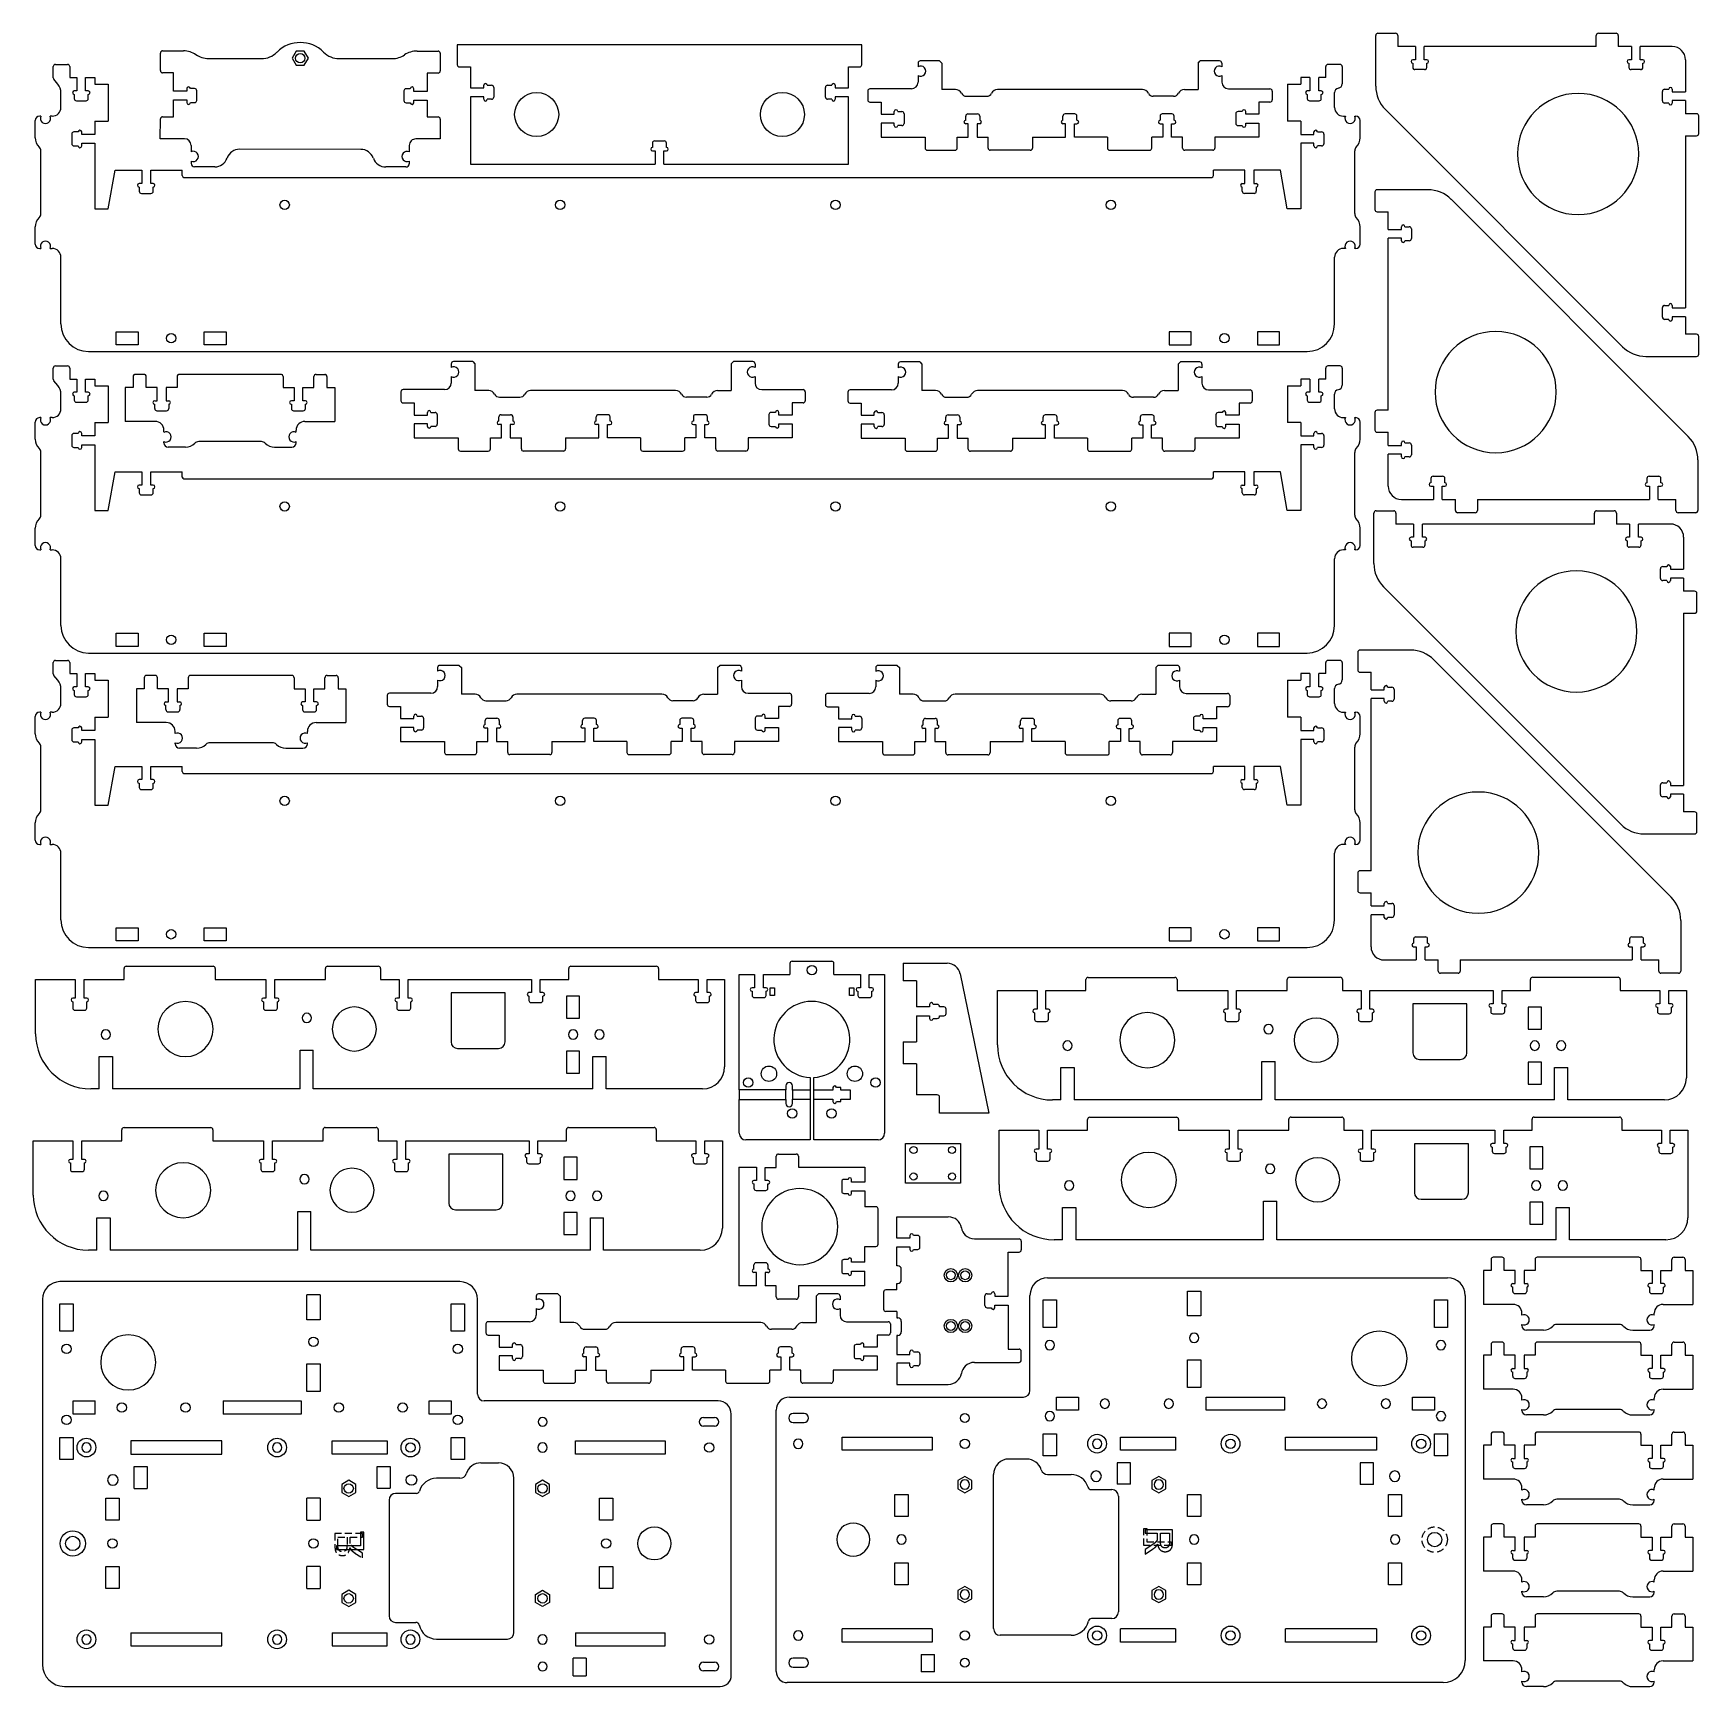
# Model space of a CAD drawing. Header units: millimetres. Extents: x 150 to 1661, y 181 to 1681.
import ezdxf

# ---------------------------------------------------------------- set-up
doc = ezdxf.new("R2010")
doc.units = ezdxf.units.MM
doc.linetypes.add('HIDDEN', pattern=[9.525, 6.35, -3.175])
doc.layers.get('0').update_dxf_attribs({"color": 253, "lineweight": 70, "true_color": 0x8faf8f})
doc.layers.add('Hidden', color=48, linetype='HIDDEN', lineweight=70, true_color=0x483a05)

msp = doc.modelspace()

# ---------------------------------------------------------------- linework, layer by layer
at = {"color": 48, "lineweight": -3, "true_color": 0x483a05}
for p, q in [((1368.2, 1632.8), (1368.2, 1678.7)), ((1370.2, 1680.7), (1386.2, 1680.7)), ((1388.2, 1678.7), (1388.2, 1668.7)), ((1568.3, 1668.7), (1568.3, 1678.7)), ((1570.3, 1680.7), (1586.3, 1680.7)), ((1588.3, 1678.7), (1588.3, 1668.7)), ((265.2, 1646.8), (265.2, 1662.8)), ((267.2, 1664.8), (286.2, 1664.8)), ((388.5, 1664.4), (384.8, 1658.1)), ((395.8, 1664.4), (388.5, 1664.4)), ((399.5, 1658.1), (395.8, 1664.4)), ((498.2, 1664.6), (517.2, 1664.6)), ((519.2, 1662.6), (519.2, 1646.6)), ((901.7, 1670.2), (534.7, 1670.2)), ((534.7, 1670.2), (534.7, 1652.2)), ((901.7, 1652.2), (901.7, 1670.2)), ((1404.2, 1668.7), (1388.2, 1668.7)), ((1404.2, 1668.7), (1404.2, 1656.7)), ((1412.2, 1656.7), (1412.2, 1668.7)), ((1568.3, 1668.7), (1412.2, 1668.7)), ((1600.3, 1668.7), (1588.3, 1668.7)), ((1600.3, 1668.7), (1600.3, 1656.7)), ((1637.3, 1668.7), (1608.3, 1668.7)), ((1608.3, 1656.7), (1608.3, 1668.7)), ((308.8, 1657.8), (356.9, 1657.7)), ((384.8, 1658.1), (388.5, 1651.7)), ((388.5, 1651.7), (395.8, 1651.7)), ((395.8, 1651.7), (399.5, 1658.1)), ((427.4, 1657.7), (475.5, 1657.7)), ((536.7, 1650.2), (546.7, 1650.2)), ((546.7, 1650.2), (546.7, 1631.1)), ((889.7, 1631.1), (889.7, 1650.2)), ((889.7, 1650.2), (899.7, 1650.2)), ((952.8, 1653.7), (952.8, 1650.4)), ((972.4, 1655.7), (954.8, 1655.7)), ((972.4, 1655.7), (974.4, 1653.7)), ((974.4, 1653.7), (974.4, 1629.6)), ((1206.9, 1653.7), (1208.9, 1655.7)), ((1206.9, 1653.7), (1206.9, 1629.6)), ((1226.5, 1655.7), (1208.9, 1655.7)), ((1228.5, 1653.7), (1228.5, 1650.4)), ((1404.2, 1656.7), (1401.8, 1656.7)), ((1401.8, 1653.5), (1401.8, 1649.7)), ((1412.5, 1647.7), (1403.8, 1647.7)), ((1414.5, 1656.7), (1412.2, 1656.7)), ((1414.5, 1649.7), (1414.5, 1653.5)), ((1600.3, 1656.7), (1597.9, 1656.7)), ((1597.9, 1653.5), (1597.9, 1649.7)), ((1608.6, 1647.7), (1599.9, 1647.7)), ((1610.6, 1656.7), (1608.3, 1656.7)), ((1610.6, 1649.7), (1610.6, 1653.5)), ((1649.3, 1656.7), (1649.3, 1627.7)), ((277.2, 1644.8), (267.2, 1644.8)), ((277.2, 1628.2), (277.2, 1644.8)), ((517.2, 1644.6), (507.2, 1644.6)), ((507.2, 1644.6), (507.2, 1628)), ((558.7, 1631.1), (558.7, 1633.5)), ((561.9, 1633.5), (565.7, 1633.5)), ((870.7, 1633.5), (874.5, 1633.5)), ((877.7, 1633.5), (877.7, 1631.1)), ((952.8, 1642.4), (952.8, 1636.3)), ((1228.5, 1642.4), (1228.5, 1636.3)), ((289.2, 1628.2), (277.2, 1628.2)), ((277.2, 1620.2), (289.2, 1620.2)), ((277.2, 1605), (277.2, 1620.2)), ((289.2, 1630.5), (289.2, 1628.2)), ((289.2, 1620.2), (289.2, 1617.8)), ((296.2, 1630.5), (292.4, 1630.5)), ((292.4, 1617.8), (296.2, 1617.8)), ((298.2, 1619.8), (298.2, 1628.5)), ((486.2, 1628.4), (486.2, 1619.7)), ((492, 1630.4), (488.2, 1630.4)), ((488.2, 1617.7), (492, 1617.7)), ((495.2, 1628), (495.2, 1630.4)), ((507.2, 1628), (495.2, 1628)), ((495.2, 1617.7), (495.2, 1620)), ((495.2, 1620), (507.2, 1620)), ((507.2, 1620), (507.2, 1604.9)), ((546.7, 1631.1), (558.7, 1631.1)), ((558.7, 1623.1), (546.7, 1623.1)), ((546.7, 1623.1), (546.7, 1562)), ((558.7, 1620.8), (558.7, 1623.1)), ((565.7, 1620.8), (561.9, 1620.8)), ((567.7, 1631.5), (567.7, 1622.8)), ((868.7, 1622.8), (868.7, 1631.5)), ((874.5, 1620.8), (870.7, 1620.8)), ((877.7, 1631.1), (889.7, 1631.1)), ((889.7, 1623.1), (877.7, 1623.1)), ((877.7, 1623.1), (877.7, 1620.8)), ((889.7, 1562), (889.7, 1623.1)), ((907.2, 1628.3), (907.2, 1620.3)), ((946.8, 1630.3), (909.2, 1630.3)), ((909.2, 1618.3), (919.2, 1618.3)), ((919.2, 1618.3), (919.2, 1607.3)), ((986.8, 1629.6), (974.4, 1629.6)), ((996.7, 1623.6), (1015.1, 1623.6)), ((1156.5, 1629.6), (1024.9, 1629.6)), ((1184.7, 1623.6), (1166.3, 1623.6)), ((1194.5, 1629.6), (1206.9, 1629.6)), ((1234.5, 1630.3), (1272.2, 1630.3)), ((1262.2, 1618.3), (1262.2, 1607.3)), ((1272.2, 1618.3), (1262.2, 1618.3)), ((1274.2, 1628.3), (1274.2, 1620.3)), ((1628.3, 1619.3), (1628.3, 1628)), ((1630.3, 1630), (1634.1, 1630)), ((1634.1, 1617.3), (1630.3, 1617.3)), ((1637.3, 1630), (1637.3, 1627.7)), ((1637.3, 1627.7), (1649.3, 1627.7)), ((1649.3, 1619.7), (1637.3, 1619.7)), ((1637.3, 1619.7), (1637.3, 1617.3)), ((1649.3, 1619.7), (1649.3, 1607.7)), ((265.1, 1585), (265.2, 1603)), ((267.2, 1605), (277.2, 1605)), ((507.2, 1604.9), (517.2, 1604.9)), ((519.2, 1602.9), (519.1, 1584.9)), ((919.2, 1607.3), (931.2, 1607.3)), ((931.2, 1607.3), (931.2, 1609.7)), ((934.4, 1609.7), (938.2, 1609.7)), ((940.2, 1607.7), (940.2, 1599)), ((996.1, 1601.8), (996.1, 1605.6)), ((998.1, 1607.6), (1006.8, 1607.6)), ((1008.8, 1605.6), (1008.8, 1601.8)), ((1084.3, 1601.8), (1084.3, 1605.6)), ((1095, 1607.6), (1086.3, 1607.6)), ((1097, 1601.8), (1097, 1605.6)), ((1172.5, 1605.6), (1172.5, 1601.8)), ((1183.2, 1607.6), (1174.5, 1607.6)), ((1185.2, 1601.8), (1185.2, 1605.6)), ((1241.2, 1607.7), (1241.2, 1599)), ((1247, 1609.7), (1243.2, 1609.7)), ((1250.2, 1607.3), (1250.2, 1609.7)), ((1262.2, 1607.3), (1250.2, 1607.3)), ((1377, 1611.6), (1592.2, 1396.4)), ((1659.3, 1607.7), (1649.3, 1607.7)), ((1661.3, 1589.7), (1661.3, 1605.7)), ((931.2, 1599.3), (919.2, 1599.3)), ((919.2, 1599.3), (919.2, 1586.6)), ((931.2, 1597), (931.2, 1599.3)), ((938.2, 1597), (934.4, 1597)), ((998.4, 1598.6), (996.1, 1598.6)), ((998.4, 1586.6), (998.4, 1598.6)), ((1008.8, 1598.6), (1006.4, 1598.6)), ((1006.4, 1598.6), (1006.4, 1586.6)), ((1086.7, 1598.6), (1084.3, 1598.6)), ((1086.7, 1586.6), (1086.7, 1598.6)), ((1094.7, 1598.6), (1097, 1598.6)), ((1094.7, 1586.6), (1094.7, 1598.6)), ((1172.5, 1598.6), (1174.9, 1598.6)), ((1174.9, 1598.6), (1174.9, 1586.6)), ((1182.9, 1598.6), (1185.2, 1598.6)), ((1182.9, 1586.6), (1182.9, 1598.6)), ((1243.2, 1597), (1247, 1597)), ((1250.2, 1599.3), (1262.2, 1599.3)), ((1250.2, 1597), (1250.2, 1599.3)), ((1262.2, 1599.3), (1262.2, 1586.6)), ((1649.3, 1587.7), (1659.3, 1587.7)), ((1649.3, 1587.7), (1649.3, 1431.6)), ((287.1, 1585), (265.1, 1585)), ((293.1, 1579), (293.1, 1573.2)), ((447.1, 1575.4), (337.1, 1575.5)), ((491.1, 1578.9), (491.1, 1573.1)), ((519.1, 1584.9), (497.1, 1584.9)), ((711.8, 1581), (711.8, 1577.2)), ((711.8, 1574), (714.2, 1574)), ((713.8, 1583), (722.5, 1583)), ((714.2, 1574), (714.2, 1562)), ((722.2, 1574), (724.5, 1574)), ((722.2, 1562), (722.2, 1574)), ((724.5, 1577.2), (724.5, 1581)), ((919.2, 1586.6), (959.2, 1586.6)), ((959.2, 1586.6), (959.2, 1576.6)), ((961.2, 1574.6), (986.4, 1574.6)), ((988.4, 1576.6), (988.4, 1586.6)), ((988.4, 1586.6), (998.4, 1586.6)), ((1006.4, 1586.6), (1007, 1586.6)), ((1007, 1586.6), (1016.4, 1586.6)), ((1016.4, 1576.6), (1016.4, 1586.6)), ((1054.7, 1574.6), (1018.4, 1574.6)), ((1056.7, 1586.6), (1056.7, 1576.6)), ((1056.7, 1586.6), (1086.7, 1586.6)), ((1124.7, 1586.6), (1094.7, 1586.6)), ((1124.7, 1586.6), (1124.7, 1576.6)), ((1126.7, 1574.6), (1162.9, 1574.6)), ((1164.9, 1576.6), (1164.9, 1586.6)), ((1174.4, 1586.6), (1164.9, 1586.6)), ((1174.9, 1586.6), (1174.4, 1586.6)), ((1192.9, 1586.6), (1182.9, 1586.6)), ((1192.9, 1576.6), (1192.9, 1586.6)), ((1220.2, 1574.6), (1194.9, 1574.6)), ((1222.2, 1586.6), (1222.2, 1576.6)), ((1262.2, 1586.6), (1222.2, 1586.6)), ((293.1, 1564.8), (293.1, 1562.5)), ((314.5, 1559.5), (296.1, 1559.5)), ((488.1, 1559.4), (469.7, 1559.4)), ((491.1, 1564.7), (491.1, 1562.4)), ((546.7, 1562), (714.2, 1562)), ((722.2, 1562), (889.7, 1562)), ((1367.5, 1536.8), (1367.5, 1520.8)), ((1415.4, 1538.8), (1369.5, 1538.8)), ((1651.8, 1314.8), (1436.6, 1530.1)), ((1369.5, 1518.8), (1379.5, 1518.8)), ((1379.5, 1502.8), (1379.5, 1518.8)), ((1379.5, 1502.8), (1391.5, 1502.8)), ((1391.5, 1502.8), (1391.5, 1505.2)), ((1394.7, 1505.2), (1398.5, 1505.2)), ((1400.5, 1503.2), (1400.5, 1494.5)), ((1391.5, 1494.8), (1379.5, 1494.8)), ((1379.5, 1338.8), (1379.5, 1494.8)), ((1391.5, 1492.5), (1391.5, 1494.8)), ((1398.5, 1492.5), (1394.7, 1492.5)), ((1628.3, 1423.2), (1628.3, 1431.9)), ((1630.3, 1433.9), (1634.1, 1433.9)), ((1634.1, 1421.2), (1630.3, 1421.2)), ((1637.3, 1433.9), (1637.3, 1431.6)), ((1637.3, 1431.6), (1649.3, 1431.6)), ((1637.3, 1423.6), (1637.3, 1421.2)), ((1649.3, 1423.6), (1637.3, 1423.6)), ((1649.3, 1423.6), (1649.3, 1407.6)), ((1659.3, 1407.6), (1649.3, 1407.6)), ((1661.3, 1389.6), (1661.3, 1405.6)), ((529.2, 1380.8), (529.2, 1377.4)), ((548.7, 1382.8), (531.2, 1382.8)), ((548.7, 1382.8), (550.7, 1380.8)), ((550.7, 1380.8), (550.7, 1356.6)), ((783.3, 1380.8), (785.3, 1382.8)), ((783.3, 1380.8), (783.3, 1356.6)), ((802.9, 1382.8), (785.3, 1382.8)), ((804.9, 1380.8), (804.9, 1377.4)), ((934.8, 1380.6), (934.8, 1377.3)), ((954.3, 1382.6), (936.8, 1382.6)), ((954.3, 1382.6), (956.3, 1380.6)), ((956.3, 1380.6), (956.3, 1356.5)), ((1188.9, 1380.6), (1190.9, 1382.6)), ((1188.9, 1380.6), (1188.9, 1356.5)), ((1208.5, 1382.6), (1190.9, 1382.6)), ((1210.5, 1380.6), (1210.5, 1377.3)), ((1613.4, 1387.6), (1659.3, 1387.6)), ((240.4, 1369.3), (240.4, 1359.3)), ((250.4, 1371.3), (242.4, 1371.3)), ((252.4, 1359.3), (252.4, 1369.3)), ((280.4, 1369.3), (280.4, 1359.3)), ((374.5, 1371.3), (282.4, 1371.3)), ((376.5, 1369.3), (376.5, 1359.3)), ((404.5, 1359.3), (404.5, 1369.3)), ((406.5, 1371.3), (414.4, 1371.3)), ((416.4, 1369.3), (416.4, 1359.3)), ((529.2, 1369.4), (529.2, 1363.4)), ((804.9, 1369.4), (804.9, 1363.4)), ((934.8, 1369.3), (934.8, 1363.2)), ((1210.5, 1369.3), (1210.5, 1363.2)), ((240.4, 1359.3), (233.4, 1359.3)), ((233.4, 1359.3), (233.4, 1328.6)), ((262.4, 1359.3), (252.4, 1359.3)), ((260.1, 1347.3), (262.4, 1347.3)), ((262.4, 1347.3), (262.4, 1359.3)), ((280.4, 1359.3), (270.4, 1359.3)), ((270.4, 1359.3), (270.4, 1347.3)), ((270.4, 1347.3), (272.8, 1347.3)), ((376.5, 1359.3), (386.5, 1359.3)), ((386.5, 1347.3), (384.1, 1347.3)), ((386.5, 1359.3), (386.5, 1347.3)), ((394.5, 1359.3), (404.5, 1359.3)), ((394.5, 1347.3), (394.5, 1359.3)), ((396.8, 1347.3), (394.5, 1347.3)), ((416.4, 1359.3), (423.4, 1359.3)), ((423.4, 1359.3), (423.4, 1328.6)), ((483.5, 1355.4), (483.5, 1347.4)), ((523.2, 1357.4), (485.5, 1357.4)), ((485.5, 1345.4), (495.5, 1345.4)), ((495.5, 1345.4), (495.5, 1334.4)), ((563.2, 1356.6), (550.7, 1356.6)), ((573, 1350.6), (591.4, 1350.6)), ((732.8, 1356.6), (601.2, 1356.6)), ((761, 1350.6), (742.6, 1350.6)), ((770.8, 1356.6), (783.3, 1356.6)), ((810.9, 1357.4), (848.5, 1357.4)), ((838.5, 1345.4), (838.5, 1334.4)), ((848.5, 1345.4), (838.5, 1345.4)), ((850.5, 1355.4), (850.5, 1347.4)), ((889.1, 1355.2), (889.1, 1347.2)), ((928.8, 1357.2), (891.1, 1357.2)), ((891.1, 1345.2), (901.1, 1345.2)), ((901.1, 1345.2), (901.1, 1334.2)), ((968.8, 1356.5), (956.3, 1356.5)), ((978.6, 1350.5), (997, 1350.5)), ((1138.4, 1356.5), (1006.8, 1356.5)), ((1166.6, 1350.5), (1148.2, 1350.5)), ((1176.4, 1356.5), (1188.9, 1356.5)), ((1216.5, 1357.2), (1254.1, 1357.2)), ((1244.1, 1345.2), (1244.1, 1334.2)), ((1254.1, 1345.2), (1244.1, 1345.2)), ((1256.1, 1355.2), (1256.1, 1347.2)), ((260.1, 1340.3), (260.1, 1344.1)), ((262.1, 1338.3), (270.8, 1338.3)), ((272.8, 1344.1), (272.8, 1340.3)), ((384.1, 1344.1), (384.1, 1340.3)), ((386.1, 1338.3), (394.8, 1338.3)), ((396.8, 1340.3), (396.8, 1344.1)), ((495.5, 1334.4), (507.5, 1334.4)), ((507.5, 1334.4), (507.5, 1336.8)), ((510.7, 1336.8), (514.5, 1336.8)), ((516.5, 1334.8), (516.5, 1326.1)), ((572.4, 1328.9), (572.4, 1332.7)), ((574.4, 1334.7), (583.1, 1334.7)), ((585.1, 1332.7), (585.1, 1328.9)), ((660.7, 1328.9), (660.7, 1332.7)), ((671.4, 1334.7), (662.7, 1334.7)), ((673.4, 1328.9), (673.4, 1332.7)), ((748.9, 1332.7), (748.9, 1328.9)), ((759.6, 1334.7), (750.9, 1334.7)), ((761.6, 1328.9), (761.6, 1332.7)), ((817.5, 1334.8), (817.5, 1326.1)), ((823.3, 1336.8), (819.5, 1336.8)), ((826.5, 1334.4), (826.5, 1336.8)), ((838.5, 1334.4), (826.5, 1334.4)), ((901.1, 1334.2), (913.1, 1334.2)), ((913.1, 1334.2), (913.1, 1336.6)), ((916.3, 1336.6), (920.1, 1336.6)), ((922.1, 1334.6), (922.1, 1325.9)), ((978, 1328.7), (978, 1332.5)), ((980, 1334.5), (988.7, 1334.5)), ((990.7, 1332.5), (990.7, 1328.7)), ((1066.3, 1328.7), (1066.3, 1332.5)), ((1077, 1334.5), (1068.3, 1334.5)), ((1079, 1328.7), (1079, 1332.5)), ((1154.5, 1332.5), (1154.5, 1328.7)), ((1165.2, 1334.5), (1156.5, 1334.5)), ((1167.2, 1328.7), (1167.2, 1332.5)), ((1223.1, 1334.6), (1223.1, 1325.9)), ((1228.9, 1336.6), (1225.1, 1336.6)), ((1232.1, 1334.2), (1232.1, 1336.6)), ((1244.1, 1334.2), (1232.1, 1334.2)), ((1367.5, 1336.8), (1367.5, 1320.8)), ((1379.5, 1338.8), (1369.5, 1338.8)), ((260.4, 1328.6), (233.4, 1328.6)), ((268.4, 1318.7), (268.4, 1320.6)), ((388.4, 1318.7), (388.4, 1320.6)), ((396.4, 1328.6), (423.4, 1328.6)), ((507.5, 1326.4), (495.5, 1326.4)), ((495.5, 1326.4), (495.5, 1313.7)), ((507.5, 1324.1), (507.5, 1326.4)), ((514.5, 1324.1), (510.7, 1324.1)), ((574.8, 1325.7), (572.4, 1325.7)), ((574.8, 1313.7), (574.8, 1325.7)), ((585.1, 1325.7), (582.8, 1325.7)), ((582.8, 1325.7), (582.8, 1313.7)), ((663, 1325.7), (660.7, 1325.7)), ((663, 1313.7), (663, 1325.7)), ((671, 1325.7), (673.4, 1325.7)), ((671, 1313.7), (671, 1325.7)), ((748.9, 1325.7), (751.2, 1325.7)), ((751.2, 1325.7), (751.2, 1313.7)), ((759.2, 1325.7), (761.6, 1325.7)), ((759.2, 1313.7), (759.2, 1325.7)), ((819.5, 1324.1), (823.3, 1324.1)), ((826.5, 1326.4), (838.5, 1326.4)), ((826.5, 1324.1), (826.5, 1326.4)), ((838.5, 1326.4), (838.5, 1313.7)), ((913.1, 1326.2), (901.1, 1326.2)), ((901.1, 1326.2), (901.1, 1313.5)), ((913.1, 1323.9), (913.1, 1326.2)), ((920.1, 1323.9), (916.3, 1323.9)), ((980.4, 1325.5), (978, 1325.5)), ((980.4, 1313.5), (980.4, 1325.5)), ((990.7, 1325.5), (988.4, 1325.5)), ((988.4, 1325.5), (988.4, 1313.5)), ((1068.6, 1325.5), (1066.3, 1325.5)), ((1068.6, 1313.5), (1068.6, 1325.5)), ((1076.6, 1325.5), (1079, 1325.5)), ((1076.6, 1313.5), (1076.6, 1325.5)), ((1154.5, 1325.5), (1156.8, 1325.5)), ((1156.8, 1325.5), (1156.8, 1313.5)), ((1164.8, 1325.5), (1167.2, 1325.5)), ((1164.8, 1313.5), (1164.8, 1325.5)), ((1225.1, 1323.9), (1228.9, 1323.9)), ((1232.1, 1326.2), (1244.1, 1326.2)), ((1232.1, 1323.9), (1232.1, 1326.2)), ((1244.1, 1326.2), (1244.1, 1313.5)), ((1369.5, 1318.8), (1379.5, 1318.8)), ((1379.5, 1306.8), (1379.5, 1318.8)), ((268.4, 1309.3), (268.4, 1310.3)), ((288, 1305.3), (272.4, 1305.3)), ((356.9, 1310.3), (300, 1310.3)), ((368.9, 1305.3), (384.4, 1305.3)), ((388.4, 1309.3), (388.4, 1310.3)), ((495.5, 1313.7), (535.5, 1313.7)), ((535.5, 1313.7), (535.5, 1303.7)), ((537.5, 1301.7), (562.8, 1301.7)), ((564.8, 1303.7), (564.8, 1313.7)), ((564.8, 1313.7), (574.8, 1313.7)), ((582.8, 1313.7), (583.3, 1313.7)), ((583.3, 1313.7), (592.8, 1313.7)), ((592.8, 1303.7), (592.8, 1313.7)), ((631, 1301.7), (594.8, 1301.7)), ((633, 1313.7), (633, 1303.7)), ((633, 1313.7), (663, 1313.7)), ((701, 1313.7), (671, 1313.7)), ((701, 1313.7), (701, 1303.7)), ((703, 1301.7), (739.2, 1301.7)), ((741.2, 1303.7), (741.2, 1313.7)), ((750.7, 1313.7), (741.2, 1313.7)), ((751.2, 1313.7), (750.7, 1313.7)), ((769.2, 1313.7), (759.2, 1313.7)), ((769.2, 1303.7), (769.2, 1313.7)), ((796.5, 1301.7), (771.2, 1301.7)), ((798.5, 1313.7), (798.5, 1303.7)), ((838.5, 1313.7), (798.5, 1313.7)), ((901.1, 1313.5), (941.1, 1313.5)), ((941.1, 1313.5), (941.1, 1303.5)), ((943.1, 1301.5), (968.4, 1301.5)), ((970.4, 1303.5), (970.4, 1313.5)), ((970.4, 1313.5), (980.4, 1313.5)), ((988.4, 1313.5), (988.9, 1313.5)), ((988.9, 1313.5), (998.4, 1313.5)), ((998.4, 1303.5), (998.4, 1313.5)), ((1036.6, 1301.5), (1000.4, 1301.5)), ((1038.6, 1313.5), (1038.6, 1303.5)), ((1038.6, 1313.5), (1068.6, 1313.5)), ((1106.6, 1313.5), (1076.6, 1313.5)), ((1106.6, 1313.5), (1106.6, 1303.5)), ((1108.6, 1301.5), (1144.8, 1301.5)), ((1146.8, 1303.5), (1146.8, 1313.5)), ((1156.3, 1313.5), (1146.8, 1313.5)), ((1156.8, 1313.5), (1156.3, 1313.5)), ((1174.8, 1313.5), (1164.8, 1313.5)), ((1174.8, 1303.5), (1174.8, 1313.5)), ((1202.1, 1301.5), (1176.8, 1301.5)), ((1204.1, 1313.5), (1204.1, 1303.5)), ((1244.1, 1313.5), (1204.1, 1313.5)), ((1379.5, 1306.8), (1391.5, 1306.8)), ((1391.5, 1306.8), (1391.5, 1309.1)), ((1394.7, 1309.1), (1398.5, 1309.1)), ((1400.5, 1307.1), (1400.5, 1298.4)), ((1379.5, 1269.8), (1379.5, 1298.8)), ((1391.5, 1298.8), (1379.5, 1298.8)), ((1391.5, 1296.4), (1391.5, 1298.8)), ((1398.5, 1296.4), (1394.7, 1296.4)), ((1660.6, 1293.6), (1660.6, 1247.8)), ((1418.2, 1276.8), (1418.2, 1273)), ((1418.2, 1269.8), (1420.5, 1269.8)), ((1420.2, 1278.8), (1428.9, 1278.8)), ((1420.5, 1269.8), (1420.5, 1257.8)), ((1428.5, 1269.8), (1430.9, 1269.8)), ((1428.5, 1257.8), (1428.5, 1269.8)), ((1430.9, 1273), (1430.9, 1276.8)), ((1614.3, 1276.8), (1614.3, 1273)), ((1614.3, 1269.8), (1616.6, 1269.8)), ((1616.3, 1278.8), (1625, 1278.8)), ((1616.6, 1269.8), (1616.6, 1257.8)), ((1624.6, 1269.8), (1627, 1269.8)), ((1624.6, 1257.8), (1624.6, 1269.8)), ((1627, 1273), (1627, 1276.8)), ((1391.5, 1257.8), (1420.5, 1257.8)), ((1428.5, 1257.8), (1440.5, 1257.8)), ((1440.5, 1247.8), (1440.5, 1257.8)), ((1460.5, 1257.8), (1460.5, 1247.8)), ((1460.5, 1257.8), (1616.6, 1257.8)), ((1624.6, 1257.8), (1640.6, 1257.8)), ((1640.6, 1247.8), (1640.6, 1257.8)), ((1366.5, 1199.6), (1366.5, 1245.5)), ((1368.5, 1247.5), (1384.5, 1247.5)), ((1386.5, 1245.5), (1386.5, 1235.5)), ((1458.5, 1245.8), (1442.5, 1245.8)), ((1566.6, 1235.5), (1566.6, 1245.5)), ((1568.6, 1247.5), (1584.6, 1247.5)), ((1586.6, 1245.5), (1586.6, 1235.5)), ((1658.6, 1245.8), (1642.6, 1245.8)), ((1402.5, 1235.5), (1386.5, 1235.5)), ((1402.5, 1235.5), (1402.5, 1223.5)), ((1410.5, 1223.5), (1410.5, 1235.5)), ((1566.6, 1235.5), (1410.5, 1235.5)), ((1598.6, 1235.5), (1586.6, 1235.5)), ((1598.6, 1235.5), (1598.6, 1223.5)), ((1635.6, 1235.5), (1606.6, 1235.5)), ((1606.6, 1223.5), (1606.6, 1235.5)), ((1402.5, 1223.5), (1400.2, 1223.5)), ((1400.2, 1220.3), (1400.2, 1216.5)), ((1410.9, 1214.5), (1402.2, 1214.5)), ((1412.9, 1223.5), (1410.5, 1223.5)), ((1412.9, 1216.5), (1412.9, 1220.3)), ((1598.6, 1223.5), (1596.3, 1223.5)), ((1596.3, 1220.3), (1596.3, 1216.5)), ((1607, 1214.5), (1598.3, 1214.5)), ((1609, 1223.5), (1606.6, 1223.5)), ((1609, 1216.5), (1609, 1220.3)), ((1647.6, 1223.5), (1647.6, 1194.5)), ((1626.6, 1186.2), (1626.6, 1194.9)), ((1628.6, 1196.9), (1632.4, 1196.9)), ((1635.6, 1196.9), (1635.6, 1194.5)), ((1635.6, 1194.5), (1647.6, 1194.5)), ((1632.4, 1184.2), (1628.6, 1184.2)), ((1647.6, 1186.5), (1635.6, 1186.5)), ((1635.6, 1186.5), (1635.6, 1184.2)), ((1647.6, 1186.5), (1647.6, 1174.5)), ((1375.3, 1178.4), (1590.5, 963.2)), ((1657.6, 1174.5), (1647.6, 1174.5)), ((1659.6, 1156.5), (1659.6, 1172.5)), ((1647.6, 1154.5), (1657.6, 1154.5)), ((1647.6, 1154.5), (1647.6, 998.4)), ((1351.9, 1119.1), (1351.9, 1103.1)), ((1399.8, 1121.1), (1353.9, 1121.1)), ((516.8, 1105.3), (516.8, 1102)), ((536.4, 1107.3), (518.8, 1107.3)), ((536.4, 1107.3), (538.4, 1105.3)), ((538.4, 1105.3), (538.4, 1081.2)), ((770.9, 1105.3), (772.9, 1107.3)), ((770.9, 1105.3), (770.9, 1081.2)), ((790.5, 1107.3), (772.9, 1107.3)), ((792.5, 1105.3), (792.5, 1102)), ((914.4, 1105.2), (914.4, 1101.9)), ((933.9, 1107.2), (916.4, 1107.2)), ((933.9, 1107.2), (935.9, 1105.2)), ((935.9, 1105.2), (935.9, 1081.1)), ((1168.5, 1105.2), (1170.5, 1107.2)), ((1168.5, 1105.2), (1168.5, 1081.1)), ((1188.1, 1107.2), (1170.5, 1107.2)), ((1190.1, 1105.2), (1190.1, 1101.9)), ((1636.2, 897.1), (1421, 1112.3)), ((250.6, 1096.1), (250.6, 1086.1)), ((260.5, 1098.1), (252.6, 1098.1)), ((262.5, 1086.1), (262.5, 1096.1)), ((290.5, 1096.1), (290.5, 1086.1)), ((384.6, 1098.1), (292.5, 1098.1)), ((386.6, 1096.1), (386.6, 1086.1)), ((414.6, 1086.1), (414.6, 1096.1)), ((416.6, 1098.1), (424.6, 1098.1)), ((426.6, 1096.1), (426.6, 1086.1)), ((516.8, 1094), (516.8, 1088)), ((792.5, 1094), (792.5, 1088)), ((914.4, 1093.8), (914.4, 1087.8)), ((1190.1, 1093.8), (1190.1, 1087.8)), ((1353.9, 1101.1), (1363.9, 1101.1)), ((1363.9, 1085.1), (1363.9, 1101.1)), ((250.6, 1086.1), (243.6, 1086.1)), ((243.6, 1086.1), (243.6, 1055.4)), ((272.5, 1086.1), (262.5, 1086.1)), ((270.2, 1074.1), (272.5, 1074.1)), ((272.5, 1074.1), (272.5, 1086.1)), ((290.5, 1086.1), (280.5, 1086.1)), ((280.5, 1086.1), (280.5, 1074.1)), ((280.5, 1074.1), (282.9, 1074.1)), ((386.6, 1086.1), (396.6, 1086.1)), ((396.6, 1074.1), (394.3, 1074.1)), ((396.6, 1086.1), (396.6, 1074.1)), ((404.6, 1086.1), (414.6, 1086.1)), ((404.6, 1074.1), (404.6, 1086.1)), ((407, 1074.1), (404.6, 1074.1)), ((426.6, 1086.1), (433.6, 1086.1)), ((433.6, 1086.1), (433.6, 1055.4)), ((471.1, 1080), (471.1, 1072)), ((510.8, 1082), (473.1, 1082)), ((550.8, 1081.2), (538.4, 1081.2)), ((560.6, 1075.2), (579, 1075.2)), ((720.4, 1081.2), (588.8, 1081.2)), ((748.6, 1075.2), (730.2, 1075.2)), ((758.4, 1081.2), (770.9, 1081.2)), ((798.5, 1082), (836.1, 1082)), ((838.1, 1080), (838.1, 1072)), ((868.7, 1079.8), (868.7, 1071.8)), ((908.4, 1081.8), (870.7, 1081.8)), ((948.4, 1081.1), (935.9, 1081.1)), ((958.2, 1075), (976.6, 1075)), ((1118, 1081.1), (986.4, 1081.1)), ((1146.2, 1075), (1127.8, 1075)), ((1156, 1081.1), (1168.5, 1081.1)), ((1196.1, 1081.8), (1233.7, 1081.8)), ((1235.7, 1079.8), (1235.7, 1071.8)), ((1363.9, 1085.1), (1375.9, 1085.1)), ((1375.9, 1077.1), (1363.9, 1077.1)), ((1363.9, 921), (1363.9, 1077.1)), ((1375.9, 1085.1), (1375.9, 1087.4)), ((1375.9, 1074.7), (1375.9, 1077.1)), ((1379.1, 1087.4), (1382.9, 1087.4)), ((1382.9, 1074.7), (1379.1, 1074.7)), ((1384.9, 1085.4), (1384.9, 1076.7)), ((270.2, 1067.1), (270.2, 1070.9)), ((272.2, 1065.1), (280.9, 1065.1)), ((282.9, 1070.9), (282.9, 1067.1)), ((394.3, 1070.9), (394.3, 1067.1)), ((396.3, 1065.1), (405, 1065.1)), ((407, 1067.1), (407, 1070.9)), ((473.1, 1070), (483.1, 1070)), ((483.1, 1070), (483.1, 1059)), ((483.1, 1059), (495.1, 1059)), ((495.1, 1059), (495.1, 1061.3)), ((498.3, 1061.3), (502.1, 1061.3)), ((504.1, 1059.3), (504.1, 1050.6)), ((562, 1059.3), (570.7, 1059.3)), ((659, 1059.3), (650.3, 1059.3)), ((747.2, 1059.3), (738.5, 1059.3)), ((805.1, 1059.3), (805.1, 1050.6)), ((810.9, 1061.3), (807.1, 1061.3)), ((814.1, 1059), (814.1, 1061.3)), ((826.1, 1059), (814.1, 1059)), ((826.1, 1070), (826.1, 1059)), ((836.1, 1070), (826.1, 1070)), ((870.7, 1069.8), (880.7, 1069.8)), ((880.7, 1069.8), (880.7, 1058.8)), ((880.7, 1058.8), (892.7, 1058.8)), ((892.7, 1058.8), (892.7, 1061.2)), ((895.9, 1061.2), (899.7, 1061.2)), ((901.7, 1059.2), (901.7, 1050.5)), ((959.6, 1059.1), (968.3, 1059.1)), ((1056.6, 1059.1), (1047.9, 1059.1)), ((1144.8, 1059.1), (1136.1, 1059.1)), ((1202.7, 1059.2), (1202.7, 1050.5)), ((1208.5, 1061.2), (1204.7, 1061.2)), ((1211.7, 1058.8), (1211.7, 1061.2)), ((1223.7, 1058.8), (1211.7, 1058.8)), ((1223.7, 1069.8), (1223.7, 1058.8)), ((1233.7, 1069.8), (1223.7, 1069.8)), ((270.6, 1055.4), (243.6, 1055.4)), ((278.6, 1045.4), (278.6, 1047.4)), ((398.6, 1045.4), (398.6, 1047.4)), ((406.6, 1055.4), (433.6, 1055.4)), ((495.1, 1051), (483.1, 1051)), ((483.1, 1051), (483.1, 1038.3)), ((495.1, 1048.6), (495.1, 1051)), ((502.1, 1048.6), (498.3, 1048.6)), ((560, 1053.5), (560, 1057.3)), ((562.4, 1050.3), (560, 1050.3)), ((562.4, 1038.3), (562.4, 1050.3)), ((572.7, 1050.3), (570.4, 1050.3)), ((570.4, 1050.3), (570.4, 1038.3)), ((572.7, 1057.3), (572.7, 1053.5)), ((648.3, 1053.5), (648.3, 1057.3)), ((650.6, 1050.3), (648.3, 1050.3)), ((650.6, 1038.3), (650.6, 1050.3)), ((658.6, 1050.3), (661, 1050.3)), ((658.6, 1038.3), (658.6, 1050.3)), ((661, 1053.5), (661, 1057.3)), ((736.5, 1057.3), (736.5, 1053.5)), ((736.5, 1050.3), (738.8, 1050.3)), ((738.8, 1050.3), (738.8, 1038.3)), ((746.8, 1050.3), (749.2, 1050.3)), ((746.8, 1038.3), (746.8, 1050.3)), ((749.2, 1053.5), (749.2, 1057.3)), ((807.1, 1048.6), (810.9, 1048.6)), ((814.1, 1051), (826.1, 1051)), ((814.1, 1048.6), (814.1, 1051)), ((826.1, 1051), (826.1, 1038.3)), ((892.7, 1050.8), (880.7, 1050.8)), ((880.7, 1050.8), (880.7, 1038.1)), ((892.7, 1048.5), (892.7, 1050.8)), ((899.7, 1048.5), (895.9, 1048.5)), ((957.6, 1053.3), (957.6, 1057.1)), ((960, 1050.1), (957.6, 1050.1)), ((960, 1038.1), (960, 1050.1)), ((970.3, 1050.1), (968, 1050.1)), ((968, 1050.1), (968, 1038.1)), ((970.3, 1057.1), (970.3, 1053.3)), ((1045.9, 1053.3), (1045.9, 1057.1)), ((1048.2, 1050.1), (1045.9, 1050.1)), ((1048.2, 1038.1), (1048.2, 1050.1)), ((1056.2, 1050.1), (1058.6, 1050.1)), ((1056.2, 1038.1), (1056.2, 1050.1)), ((1058.6, 1053.3), (1058.6, 1057.1)), ((1134.1, 1057.1), (1134.1, 1053.3)), ((1134.1, 1050.1), (1136.4, 1050.1)), ((1136.4, 1050.1), (1136.4, 1038.1)), ((1144.4, 1050.1), (1146.8, 1050.1)), ((1144.4, 1038.1), (1144.4, 1050.1)), ((1146.8, 1053.3), (1146.8, 1057.1)), ((1204.7, 1048.5), (1208.5, 1048.5)), ((1211.7, 1050.8), (1223.7, 1050.8)), ((1211.7, 1048.5), (1211.7, 1050.8)), ((1223.7, 1050.8), (1223.7, 1038.1)), ((278.6, 1036.1), (278.6, 1037.1)), ((298.1, 1032.1), (282.6, 1032.1)), ((367, 1037.1), (310.1, 1037.1)), ((379.1, 1032.1), (394.6, 1032.1)), ((398.6, 1036.1), (398.6, 1037.1)), ((483.1, 1038.3), (523.1, 1038.3)), ((523.1, 1038.3), (523.1, 1028.3)), ((552.4, 1028.3), (552.4, 1038.3)), ((552.4, 1038.3), (562.4, 1038.3)), ((570.4, 1038.3), (570.9, 1038.3)), ((570.9, 1038.3), (580.4, 1038.3)), ((580.4, 1028.3), (580.4, 1038.3)), ((620.6, 1038.3), (620.6, 1028.3)), ((620.6, 1038.3), (650.6, 1038.3)), ((688.6, 1038.3), (658.6, 1038.3)), ((688.6, 1038.3), (688.6, 1028.3)), ((728.8, 1028.3), (728.8, 1038.3)), ((738.3, 1038.3), (728.8, 1038.3)), ((738.8, 1038.3), (738.3, 1038.3)), ((756.8, 1038.3), (746.8, 1038.3)), ((756.8, 1028.3), (756.8, 1038.3)), ((786.1, 1038.3), (786.1, 1028.3)), ((826.1, 1038.3), (786.1, 1038.3)), ((880.7, 1038.1), (920.7, 1038.1)), ((920.7, 1038.1), (920.7, 1028.1)), ((950, 1028.1), (950, 1038.1)), ((950, 1038.1), (960, 1038.1)), ((968, 1038.1), (968.5, 1038.1)), ((968.5, 1038.1), (978, 1038.1)), ((978, 1028.1), (978, 1038.1)), ((1018.2, 1038.1), (1018.2, 1028.1)), ((1018.2, 1038.1), (1048.2, 1038.1)), ((1086.2, 1038.1), (1056.2, 1038.1)), ((1086.2, 1038.1), (1086.2, 1028.1)), ((1126.4, 1028.1), (1126.4, 1038.1)), ((1135.9, 1038.1), (1126.4, 1038.1)), ((1136.4, 1038.1), (1135.9, 1038.1)), ((1154.4, 1038.1), (1144.4, 1038.1)), ((1154.4, 1028.1), (1154.4, 1038.1)), ((1183.7, 1038.1), (1183.7, 1028.1)), ((1223.7, 1038.1), (1183.7, 1038.1)), ((525.1, 1026.3), (550.4, 1026.3)), ((618.6, 1026.3), (582.4, 1026.3)), ((690.6, 1026.3), (726.8, 1026.3)), ((784.1, 1026.3), (758.8, 1026.3)), ((922.7, 1026.1), (948, 1026.1)), ((1016.2, 1026.1), (980, 1026.1)), ((1088.2, 1026.1), (1124.4, 1026.1)), ((1181.7, 1026.1), (1156.4, 1026.1)), ((1626.6, 990.1), (1626.6, 998.8)), ((1628.6, 1000.8), (1632.4, 1000.8)), ((1635.6, 1000.8), (1635.6, 998.4)), ((1635.6, 998.4), (1647.6, 998.4)), ((1632.4, 988.1), (1628.6, 988.1)), ((1635.6, 990.4), (1635.6, 988.1)), ((1647.6, 990.4), (1635.6, 990.4)), ((1647.6, 990.4), (1647.6, 974.4)), ((1657.6, 974.4), (1647.6, 974.4)), ((1659.6, 956.4), (1659.6, 972.4)), ((1611.8, 954.4), (1657.6, 954.4)), ((1351.9, 919), (1351.9, 903)), ((1363.9, 921), (1353.9, 921)), ((1353.9, 901), (1363.9, 901)), ((1363.9, 889), (1363.9, 901)), ((1363.9, 889), (1375.9, 889)), ((1363.9, 852), (1363.9, 881)), ((1375.9, 881), (1363.9, 881)), ((1375.9, 889), (1375.9, 891.4)), ((1375.9, 878.7), (1375.9, 881)), ((1379.1, 891.4), (1382.9, 891.4)), ((1382.9, 878.7), (1379.1, 878.7)), ((1384.9, 889.4), (1384.9, 880.7)), ((1645, 875.9), (1645, 830)), ((1402.6, 859), (1402.6, 855.2)), ((1402.6, 852), (1404.9, 852)), ((1404.6, 861), (1413.3, 861)), ((1404.9, 852), (1404.9, 840)), ((1412.9, 852), (1415.3, 852)), ((1412.9, 840), (1412.9, 852)), ((1415.3, 855.2), (1415.3, 859)), ((1598.6, 859), (1598.6, 855.2)), ((1598.6, 852), (1601, 852)), ((1600.6, 861), (1609.3, 861)), ((1601, 852), (1601, 840)), ((1609, 852), (1611.3, 852)), ((1609, 840), (1609, 852)), ((1611.3, 855.2), (1611.3, 859)), ((232.3, 822.4), (232.3, 832.3)), ((234.3, 834.3), (313, 834.3)), ((315, 832.3), (315, 822.4)), ((415, 822.4), (415, 832.4)), ((417, 834.4), (463, 834.4)), ((465, 832.4), (465, 822.4)), ((635.8, 822.4), (635.8, 832.4)), ((637.8, 834.4), (715.3, 834.4)), ((717.3, 832.4), (717.3, 822.4)), ((836.5, 836.9), (836.5, 826.9)), ((838.5, 838.9), (874.5, 838.9)), ((876.5, 826.9), (876.5, 836.9)), ((1375.9, 840), (1404.9, 840)), ((1412.9, 840), (1424.9, 840)), ((1424.9, 830), (1424.9, 840)), ((1444.9, 840), (1444.9, 830)), ((1444.9, 840), (1601, 840)), ((1609, 840), (1625, 840)), ((1625, 830), (1625, 840)), ((152, 822.4), (188, 822.4)), ((152, 773.1), (152, 822.4)), ((188, 822.4), (188, 805.4)), ((196, 822.4), (232.3, 822.4)), ((196, 805.4), (196, 822.4)), ((315, 822.4), (361, 822.4)), ((361, 822.4), (361, 805.4)), ((369, 822.4), (415, 822.4)), ((369, 805.4), (369, 822.4)), ((465, 822.4), (482, 822.4)), ((482, 822.4), (482, 805.4)), ((490, 822.4), (602, 822.4)), ((490, 805.4), (490, 822.4)), ((602, 822.4), (602, 810.4)), ((610, 822.4), (635.8, 822.4)), ((610, 810.4), (610, 822.4)), ((717.3, 822.4), (753.3, 822.4)), ((753.3, 822.4), (753.3, 810.4)), ((761.3, 822.4), (777.3, 822.4)), ((761.3, 810.4), (761.3, 822.4)), ((777.3, 822.4), (777.3, 743.1)), ((790.5, 722.3), (790.5, 826.9)), ((790.5, 826.9), (804.5, 826.9)), ((804.5, 826.9), (804.5, 814.9)), ((812.5, 826.9), (836.5, 826.9)), ((812.5, 814.9), (812.5, 826.9)), ((876.5, 826.9), (900.5, 826.9)), ((900.5, 826.9), (900.5, 814.9)), ((908.5, 826.9), (922.5, 826.9)), ((908.5, 814.9), (908.5, 826.9)), ((922.5, 826.9), (922.5, 682.8)), ((1105.2, 812.3), (1105.2, 822.2)), ((1107.2, 824.2), (1185.9, 824.2)), ((1187.9, 822.2), (1187.9, 812.3)), ((1287.9, 812.3), (1287.9, 822.3)), ((1289.9, 824.3), (1335.9, 824.3)), ((1337.9, 822.3), (1337.9, 812.3)), ((1442.9, 828), (1426.9, 828)), ((1508.6, 812.3), (1508.6, 822.3)), ((1510.6, 824.3), (1588.1, 824.3)), ((1590.1, 822.3), (1590.1, 812.3)), ((1643, 828), (1627, 828)), ((188, 805.4), (185.7, 805.4)), ((185.7, 802.2), (185.7, 796.4)), ((198.4, 805.4), (196, 805.4)), ((198.4, 796.4), (198.4, 802.2)), ((361, 805.4), (358.7, 805.4)), ((358.7, 802.2), (358.7, 796.4)), ((371.4, 805.4), (369, 805.4)), ((371.4, 796.4), (371.4, 802.2)), ((482, 805.4), (479.7, 805.4)), ((479.7, 802.2), (479.7, 796.4)), ((492.4, 805.4), (490, 805.4)), ((492.4, 796.4), (492.4, 802.2)), ((529, 810.2), (529, 765.8)), ((578, 810.2), (529, 810.2)), ((578, 765.8), (578, 810.2)), ((602, 810.4), (599.7, 810.4)), ((599.7, 807.2), (599.7, 803.4)), ((601.7, 801.4), (610.4, 801.4)), ((612.4, 810.4), (610, 810.4)), ((612.4, 803.4), (612.4, 807.2)), ((633.7, 807.3), (633.7, 787.3)), ((645.7, 807.3), (633.7, 807.3)), ((645.7, 787.3), (645.7, 807.3)), ((753.3, 810.4), (750.9, 810.4)), ((750.9, 807.2), (750.9, 803.4)), ((752.9, 801.4), (761.6, 801.4)), ((763.6, 810.4), (761.3, 810.4)), ((763.6, 803.4), (763.6, 807.2)), ((804.5, 814.9), (802.2, 814.9)), ((802.2, 811.7), (802.2, 807.9)), ((804.2, 805.9), (812.9, 805.9)), ((814.9, 814.9), (812.5, 814.9)), ((814.9, 807.9), (814.9, 811.7)), ((818.5, 814.9), (822.5, 814.9)), ((818.5, 807.9), (818.5, 814.9)), ((822.5, 807.9), (818.5, 807.9)), ((822.5, 814.9), (822.5, 807.9)), ((890.5, 814.9), (894.5, 814.9)), ((890.5, 807.9), (890.5, 814.9)), ((894.5, 807.9), (890.5, 807.9)), ((894.5, 814.9), (894.5, 807.9)), ((900.5, 814.9), (898.2, 814.9)), ((898.2, 811.7), (898.2, 807.9)), ((900.2, 805.9), (908.9, 805.9)), ((910.9, 814.9), (908.5, 814.9)), ((910.9, 807.9), (910.9, 811.7)), ((1024.9, 812.3), (1060.9, 812.3)), ((1024.9, 763), (1024.9, 812.3)), ((1060.9, 812.3), (1060.9, 795.3)), ((1068.9, 812.3), (1105.2, 812.3)), ((1068.9, 795.3), (1068.9, 812.3)), ((1187.9, 812.3), (1233.9, 812.3)), ((1233.9, 812.3), (1233.9, 795.3)), ((1241.9, 812.3), (1287.9, 812.3)), ((1241.9, 795.3), (1241.9, 812.3)), ((1337.9, 812.3), (1354.9, 812.3)), ((1354.9, 812.3), (1354.9, 795.3)), ((1362.9, 812.3), (1474.9, 812.3)), ((1362.9, 795.3), (1362.9, 812.3)), ((1474.9, 812.3), (1474.9, 800.3)), ((1482.9, 812.3), (1508.6, 812.3)), ((1482.9, 800.3), (1482.9, 812.3)), ((1590.1, 812.3), (1626.1, 812.3)), ((1626.1, 812.3), (1626.1, 800.3)), ((1634.1, 812.3), (1650.1, 812.3)), ((1634.1, 800.3), (1634.1, 812.3)), ((1650.1, 812.3), (1650.1, 733)), ((187.7, 794.4), (196.4, 794.4)), ((360.7, 794.4), (369.4, 794.4)), ((481.7, 794.4), (490.4, 794.4)), ((633.7, 787.3), (645.7, 787.3)), ((1060.9, 795.3), (1058.5, 795.3)), ((1058.5, 792.1), (1058.5, 786.3)), ((1071.2, 795.3), (1068.9, 795.3)), ((1071.2, 786.3), (1071.2, 792.1)), ((1233.9, 795.3), (1231.5, 795.3)), ((1231.5, 792.1), (1231.5, 786.3)), ((1244.2, 795.3), (1241.9, 795.3)), ((1244.2, 786.3), (1244.2, 792.1)), ((1354.9, 795.3), (1352.5, 795.3)), ((1352.5, 792.1), (1352.5, 786.3)), ((1365.2, 795.3), (1362.9, 795.3)), ((1365.2, 786.3), (1365.2, 792.1)), ((1401.9, 800.1), (1401.9, 755.8)), ((1450.9, 800.1), (1401.9, 800.1)), ((1450.9, 755.8), (1450.9, 800.1)), ((1474.9, 800.3), (1472.5, 800.3)), ((1472.5, 797.1), (1472.5, 793.3)), ((1474.5, 791.3), (1483.2, 791.3)), ((1485.2, 800.3), (1482.9, 800.3)), ((1485.2, 793.3), (1485.2, 797.1)), ((1506.5, 797.3), (1506.5, 777.3)), ((1518.5, 797.3), (1506.5, 797.3)), ((1518.5, 777.3), (1518.5, 797.3)), ((1626.1, 800.3), (1623.8, 800.3)), ((1623.8, 797.1), (1623.8, 793.3)), ((1625.8, 791.3), (1634.5, 791.3)), ((1636.5, 800.3), (1634.1, 800.3)), ((1636.5, 793.3), (1636.5, 797.1)), ((1060.5, 784.3), (1069.2, 784.3)), ((1233.5, 784.3), (1242.2, 784.3)), ((1354.5, 784.3), (1363.2, 784.3)), ((1506.5, 777.3), (1518.5, 777.3)), ((392, 723.1), (392, 758.1)), ((392, 758.1), (404, 758.1)), ((404, 723.1), (404, 758.1)), ((535, 759.8), (572, 759.8)), ((633.7, 757.3), (633.7, 737.3)), ((645.7, 757.3), (633.7, 757.3)), ((645.7, 737.3), (645.7, 757.3)), ((209.7, 723.1), (209.7, 752.4)), ((209.7, 752.4), (221.7, 752.4)), ((221.7, 752.4), (221.7, 723.1)), ((657.7, 723.1), (657.7, 752.4)), ((657.7, 752.4), (669.7, 752.4)), ((669.7, 723.1), (669.7, 752.4)), ((1082.5, 713), (1082.5, 742.4)), ((1082.5, 742.4), (1094.5, 742.4)), ((1094.5, 742.4), (1094.5, 713)), ((1264.9, 713), (1264.9, 748)), ((1264.9, 748), (1276.9, 748)), ((1276.9, 713), (1276.9, 748)), ((1407.9, 749.8), (1444.9, 749.8)), ((1506.5, 747.3), (1506.5, 727.3)), ((1518.5, 747.3), (1506.5, 747.3)), ((1518.5, 727.3), (1518.5, 747.3)), ((1530.5, 713), (1530.5, 742.4)), ((1530.5, 742.4), (1542.5, 742.4)), ((1542.5, 713), (1542.5, 742.4)), ((633.7, 737.3), (645.7, 737.3)), ((832.9, 725.9), (832.9, 722.3)), ((838.9, 721.8), (838.9, 725.8)), ((854.9, 733.4), (854.9, 721.8)), ((858.1, 721.8), (858.1, 733.4)), ((1506.5, 727.3), (1518.5, 727.3)), ((209.7, 723.1), (202, 723.1)), ((392, 723.1), (221.7, 723.1)), ((657.7, 723.1), (404, 723.1)), ((757.3, 723.1), (669.7, 723.1)), ((832.9, 722.3), (790.5, 722.3)), ((790.5, 722.3), (790.5, 713.3)), ((790.5, 713.3), (832.9, 713.3)), ((790.5, 682.8), (790.5, 713.3)), ((832.9, 713.3), (832.9, 722.3)), ((832.9, 713.3), (832.9, 709.8)), ((838.9, 721.8), (838.9, 713.8)), ((854.9, 721.8), (838.9, 721.8)), ((838.9, 713.8), (854.9, 713.8)), ((838.9, 709.8), (838.9, 713.8)), ((854.9, 721.8), (854.9, 713.8)), ((854.9, 713.8), (854.9, 676.8)), ((858.1, 713.8), (858.1, 721.8)), ((875.6, 721.8), (858.1, 721.8)), ((858.1, 713.8), (875.6, 713.8)), ((858.1, 676.8), (858.1, 713.8)), ((875.6, 724.2), (875.6, 721.8)), ((875.6, 713.8), (875.6, 711.5)), ((882.6, 724.2), (878.8, 724.2)), ((878.8, 711.5), (882.6, 711.5)), ((882.6, 721.8), (882.6, 724.2)), ((891.6, 721.8), (882.6, 721.8)), ((882.6, 711.5), (882.6, 713.8)), ((882.6, 713.8), (891.6, 713.8)), ((891.6, 713.8), (891.6, 721.8)), ((1082.5, 713), (1074.9, 713)), ((1264.9, 713), (1094.5, 713)), ((1530.5, 713), (1276.9, 713)), ((1630.1, 713), (1542.5, 713)), ((838.9, 709.8), (838.9, 709.8)), ((1106.6, 685.5), (1106.6, 695.4)), ((1108.6, 697.4), (1187.3, 697.4)), ((1189.3, 695.4), (1189.3, 685.5)), ((1289.3, 685.5), (1289.3, 695.5)), ((1291.3, 697.5), (1337.3, 697.5)), ((1339.3, 695.5), (1339.3, 685.5)), ((1510, 685.5), (1510, 695.5)), ((1512, 697.5), (1589.5, 697.5)), ((1591.5, 695.5), (1591.5, 685.5)), ((230.2, 676.1), (230.2, 686)), ((232.2, 688), (310.9, 688)), ((312.9, 686), (312.9, 676.1)), ((412.9, 676.1), (412.9, 686.1)), ((414.9, 688.1), (460.9, 688.1)), ((462.9, 686.1), (462.9, 676.1)), ((633.7, 676.1), (633.7, 686.1)), ((635.7, 688.1), (713.2, 688.1)), ((715.2, 686.1), (715.2, 676.1)), ((1026.3, 685.5), (1062.3, 685.5)), ((1026.3, 636.2), (1026.3, 685.5)), ((1062.3, 685.5), (1062.3, 668.5)), ((1070.3, 685.5), (1106.6, 685.5)), ((1070.3, 668.5), (1070.3, 685.5)), ((1189.3, 685.5), (1235.3, 685.5)), ((1235.3, 685.5), (1235.3, 668.5)), ((1243.3, 685.5), (1289.3, 685.5)), ((1243.3, 668.5), (1243.3, 685.5)), ((1339.3, 685.5), (1356.3, 685.5)), ((1356.3, 685.5), (1356.3, 668.5)), ((1364.3, 685.5), (1476.3, 685.5)), ((1364.3, 668.5), (1364.3, 685.5)), ((1476.3, 685.5), (1476.3, 673.5)), ((1484.3, 685.5), (1510, 685.5)), ((1484.3, 673.5), (1484.3, 685.5)), ((1591.5, 685.5), (1627.5, 685.5)), ((1627.5, 685.5), (1627.5, 673.5)), ((1635.5, 685.5), (1651.5, 685.5)), ((1635.5, 673.5), (1635.5, 685.5)), ((1651.5, 685.5), (1651.5, 606.2)), ((149.9, 676.1), (185.9, 676.1)), ((149.9, 626.8), (149.9, 676.1)), ((185.9, 676.1), (185.9, 659.1)), ((193.9, 676.1), (230.2, 676.1)), ((193.9, 659.1), (193.9, 676.1)), ((312.9, 676.1), (358.9, 676.1)), ((358.9, 676.1), (358.9, 659.1)), ((366.9, 676.1), (412.9, 676.1)), ((366.9, 659.1), (366.9, 676.1)), ((462.9, 676.1), (479.9, 676.1)), ((479.9, 676.1), (479.9, 659.1)), ((487.9, 676.1), (599.9, 676.1)), ((487.9, 659.1), (487.9, 676.1)), ((599.9, 676.1), (599.9, 664.1)), ((607.9, 676.1), (633.7, 676.1)), ((607.9, 664.1), (607.9, 676.1)), ((715.2, 676.1), (751.2, 676.1)), ((751.2, 676.1), (751.2, 664.1)), ((759.2, 676.1), (775.2, 676.1)), ((759.2, 664.1), (759.2, 676.1)), ((775.2, 676.1), (775.2, 596.8)), ((854.9, 676.8), (796.5, 676.8)), ((916.5, 676.8), (858.1, 676.8)), ((941.3, 673.6), (991.3, 673.6)), ((941.3, 637.6), (941.3, 673.6)), ((991.3, 673.6), (991.3, 637.6)), ((1062.3, 668.5), (1059.9, 668.5)), ((1059.9, 665.3), (1059.9, 659.5)), ((1072.6, 668.5), (1070.3, 668.5)), ((1072.6, 659.5), (1072.6, 665.3)), ((1235.3, 668.5), (1232.9, 668.5)), ((1232.9, 665.3), (1232.9, 659.5)), ((1245.6, 668.5), (1243.3, 668.5)), ((1245.6, 659.5), (1245.6, 665.3)), ((1356.3, 668.5), (1353.9, 668.5)), ((1353.9, 665.3), (1353.9, 659.5)), ((1366.6, 668.5), (1364.3, 668.5)), ((1366.6, 659.5), (1366.6, 665.3)), ((1403.3, 673.3), (1403.3, 628.9)), ((1452.3, 673.3), (1403.3, 673.3)), ((1452.3, 628.9), (1452.3, 673.3)), ((1476.3, 673.5), (1473.9, 673.5)), ((1473.9, 670.3), (1473.9, 666.5)), ((1486.6, 673.5), (1484.3, 673.5)), ((1486.6, 666.5), (1486.6, 670.3)), ((1507.9, 670.4), (1507.9, 650.4)), ((1519.9, 670.4), (1507.9, 670.4)), ((1519.9, 650.4), (1519.9, 670.4)), ((1627.5, 673.5), (1625.2, 673.5)), ((1625.2, 670.3), (1625.2, 666.5)), ((1637.9, 673.5), (1635.5, 673.5)), ((1637.9, 666.5), (1637.9, 670.3)), ((185.9, 659.1), (183.5, 659.1)), ((183.5, 655.9), (183.5, 650.1)), ((196.2, 659.1), (193.9, 659.1)), ((196.2, 650.1), (196.2, 655.9)), ((358.9, 659.1), (356.5, 659.1)), ((356.5, 655.9), (356.5, 650.1)), ((369.2, 659.1), (366.9, 659.1)), ((369.2, 650.1), (369.2, 655.9)), ((479.9, 659.1), (477.6, 659.1)), ((477.6, 655.9), (477.6, 650.1)), ((490.3, 659.1), (487.9, 659.1)), ((490.3, 650.1), (490.3, 655.9)), ((526.9, 663.9), (526.9, 619.5)), ((575.9, 663.9), (526.9, 663.9)), ((575.9, 619.5), (575.9, 663.9)), ((599.9, 664.1), (597.6, 664.1)), ((597.6, 660.9), (597.6, 657.1)), ((599.6, 655.1), (608.3, 655.1)), ((610.3, 664.1), (607.9, 664.1)), ((610.3, 657.1), (610.3, 660.9)), ((631.5, 661), (631.5, 641)), ((643.5, 661), (631.5, 661)), ((643.5, 641), (643.5, 661)), ((751.2, 664.1), (748.8, 664.1)), ((748.8, 660.9), (748.8, 657.1)), ((750.8, 655.1), (759.5, 655.1)), ((761.5, 664.1), (759.2, 664.1)), ((761.5, 657.1), (761.5, 660.9)), ((790.2, 652), (806.2, 652)), ((790.2, 652), (790.2, 544.3)), ((806.2, 652), (806.2, 640)), ((814.2, 651.8), (824.2, 651.8)), ((814.2, 640), (814.2, 651.8)), ((824.2, 651.8), (824.2, 662)), ((826.2, 664), (842.2, 664)), ((844.2, 662), (844.2, 652)), ((844.2, 652), (904.5, 652)), ((904.5, 652), (904.5, 638.5)), ((1061.9, 657.5), (1070.6, 657.5)), ((1234.9, 657.5), (1243.6, 657.5)), ((1355.9, 657.5), (1364.6, 657.5)), ((1475.9, 664.5), (1484.6, 664.5)), ((1507.9, 650.4), (1519.9, 650.4)), ((1627.2, 664.5), (1635.9, 664.5)), ((185.5, 648.1), (194.2, 648.1)), ((358.5, 648.1), (367.2, 648.1)), ((479.6, 648.1), (488.3, 648.1)), ((631.5, 641), (643.5, 641)), ((806.2, 640), (803.9, 640)), ((803.9, 636.8), (803.9, 633)), ((816.6, 640), (814.2, 640)), ((816.6, 633), (816.6, 636.8)), ((883.5, 638.9), (883.5, 630.2)), ((889.3, 640.9), (885.5, 640.9)), ((892.5, 638.5), (892.5, 640.9)), ((904.5, 638.5), (892.5, 638.5)), ((991.3, 637.6), (941.3, 637.6)), ((805.9, 631), (814.6, 631)), ((885.5, 628.2), (889.3, 628.2)), ((892.5, 630.5), (904.5, 630.5)), ((892.5, 628.2), (892.5, 630.5)), ((904.5, 630.5), (904.5, 616.2)), ((1266.3, 586.2), (1266.3, 621.2)), ((1266.3, 621.2), (1278.3, 621.2)), ((1278.3, 586.2), (1278.3, 621.2)), ((1409.3, 622.9), (1446.3, 622.9)), ((1507.9, 620.4), (1507.9, 600.4)), ((1519.9, 620.4), (1507.9, 620.4)), ((1519.9, 600.4), (1519.9, 620.4)), ((207.5, 576.8), (207.5, 606.2)), ((207.5, 606.2), (219.5, 606.2)), ((219.5, 606.2), (219.5, 576.8)), ((389.9, 576.8), (389.9, 611.8)), ((389.9, 611.8), (401.9, 611.8)), ((401.9, 576.8), (401.9, 611.8)), ((532.9, 613.5), (569.9, 613.5)), ((631.5, 611), (631.5, 591)), ((643.5, 611), (631.5, 611)), ((643.5, 591), (643.5, 611)), ((655.5, 576.8), (655.5, 606.2)), ((655.5, 606.2), (667.5, 606.2)), ((667.5, 576.8), (667.5, 606.2)), ((914.5, 616.2), (904.5, 616.2)), ((916.5, 582.2), (916.5, 614.2)), ((933.5, 607), (980.3, 607)), ((933.5, 587.8), (933.5, 607)), ((1083.9, 586.2), (1083.9, 615.6)), ((1083.9, 615.6), (1095.9, 615.6)), ((1095.9, 615.6), (1095.9, 586.2)), ((1531.9, 586.2), (1531.9, 615.6)), ((1531.9, 615.6), (1543.9, 615.6)), ((1543.9, 586.2), (1543.9, 615.6)), ((631.5, 591), (643.5, 591)), ((945.5, 590.1), (945.5, 587.8)), ((952.5, 590.1), (948.7, 590.1)), ((1507.9, 600.4), (1519.9, 600.4)), ((207.5, 576.8), (199.9, 576.8)), ((389.9, 576.8), (219.5, 576.8)), ((655.5, 576.8), (401.9, 576.8)), ((755.2, 576.8), (667.5, 576.8)), ((904.5, 565.8), (904.5, 580.2)), ((904.5, 580.2), (914.5, 580.2)), ((945.5, 587.8), (933.5, 587.8)), ((933.5, 579.8), (945.5, 579.8)), ((933.5, 562.6), (933.5, 579.8)), ((945.5, 579.8), (945.5, 577.4)), ((948.7, 577.4), (952.5, 577.4)), ((954.5, 579.4), (954.5, 588.1)), ((1004, 587), (1044.5, 587)), ((1034.5, 535), (1034.5, 575)), ((1034.5, 575), (1044.5, 575)), ((1046.5, 585), (1046.5, 577)), ((1083.9, 586.2), (1076.3, 586.2)), ((1266.3, 586.2), (1095.9, 586.2)), ((1531.9, 586.2), (1278.3, 586.2)), ((1631.5, 586.2), (1543.9, 586.2)), ((803.9, 559.6), (803.9, 563.4)), ((814.6, 565.4), (805.9, 565.4)), ((816.6, 563.4), (816.6, 559.6)), ((883.5, 566.2), (883.5, 557.5)), ((889.3, 568.2), (885.5, 568.2)), ((892.5, 565.8), (892.5, 568.2)), ((904.5, 565.8), (892.5, 565.8)), ((934.4, 562.6), (933.5, 562.6)), ((937.6, 549.8), (937.6, 559.4)), ((1472.9, 568.4), (1472.9, 558.4)), ((1482.8, 570.4), (1474.9, 570.4)), ((1484.8, 558.4), (1484.8, 568.4)), ((1512.8, 568.4), (1512.8, 558.4)), ((1606.9, 570.4), (1514.8, 570.4)), ((1608.9, 568.4), (1608.9, 558.4)), ((1636.9, 558.4), (1636.9, 568.4)), ((1638.9, 570.4), (1646.9, 570.4)), ((1648.9, 568.4), (1648.9, 558.4)), ((537.1, 548.2), (174.1, 548.2)), ((806.2, 544.3), (790.2, 544.3)), ((806.2, 556.4), (803.9, 556.4)), ((806.2, 544.3), (806.2, 556.4)), ((816.6, 556.4), (814.2, 556.4)), ((814.2, 556.4), (814.2, 544.5)), ((824.2, 544.5), (814.2, 544.5)), ((824.2, 534.3), (824.2, 544.5)), ((844.2, 544.3), (844.2, 534.3)), ((904.5, 544.3), (844.2, 544.3)), ((885.5, 555.5), (889.3, 555.5)), ((892.5, 557.8), (904.5, 557.8)), ((892.5, 555.5), (892.5, 557.8)), ((904.5, 544.3), (904.5, 557.8)), ((933.5, 546.6), (934.4, 546.6)), ((933.5, 540.7), (933.5, 546.6)), ((1070.4, 551.7), (1433.4, 551.7)), ((1472.9, 558.4), (1465.9, 558.4)), ((1465.9, 558.4), (1465.9, 527.6)), ((1494.8, 558.4), (1484.8, 558.4)), ((1492.5, 546.4), (1494.8, 546.4)), ((1494.8, 546.4), (1494.8, 558.4)), ((1512.8, 558.4), (1502.8, 558.4)), ((1502.8, 558.4), (1502.8, 546.4)), ((1502.8, 546.4), (1505.2, 546.4)), ((1608.9, 558.4), (1618.9, 558.4)), ((1618.9, 546.4), (1616.6, 546.4)), ((1618.9, 558.4), (1618.9, 546.4)), ((1626.9, 558.4), (1636.9, 558.4)), ((1626.9, 546.4), (1626.9, 558.4)), ((1629.3, 546.4), (1626.9, 546.4)), ((1648.9, 558.4), (1655.9, 558.4)), ((1655.9, 558.4), (1655.9, 527.6)), ((158.1, 532.2), (158.1, 201)), ((398.1, 513.7), (398.1, 536.2)), ((410.1, 536.2), (398.1, 536.2)), ((410.1, 536.2), (410.1, 513.7)), ((553.1, 446), (553.1, 532.2)), ((606.3, 535.1), (606.3, 531.8)), ((625.9, 537.1), (608.3, 537.1)), ((625.9, 537.1), (627.9, 535.1)), ((627.9, 535.1), (627.9, 511)), ((842.2, 532.3), (826.2, 532.3)), ((860.4, 535.1), (862.4, 537.1)), ((860.4, 535.1), (860.4, 511)), ((880, 537.1), (862.4, 537.1)), ((882, 535.1), (882, 531.8)), ((921.5, 538.7), (921.5, 523.2)), ((933.5, 540.7), (923.5, 540.7)), ((1013.5, 526.6), (1013.5, 535.3)), ((1015.5, 537.3), (1019.3, 537.3)), ((1022.5, 537.3), (1022.5, 535)), ((1022.5, 535), (1034.5, 535)), ((1054.4, 449.5), (1054.4, 535.7)), ((1066.4, 531.7), (1078.4, 531.7)), ((1066.4, 506.7), (1066.4, 531.7)), ((1078.4, 531.7), (1078.4, 506.7)), ((1197.3, 517.2), (1197.3, 539.7)), ((1197.3, 539.7), (1209.3, 539.7)), ((1209.3, 539.7), (1209.3, 517.2)), ((1421.4, 531.7), (1433.4, 531.7)), ((1421.4, 506.7), (1421.4, 531.7)), ((1433.4, 531.7), (1433.4, 506.7)), ((1449.4, 535.7), (1449.4, 204.5)), ((1492.5, 539.4), (1492.5, 543.2)), ((1494.5, 537.4), (1503.2, 537.4)), ((1505.2, 543.2), (1505.2, 539.4)), ((1616.6, 543.2), (1616.6, 539.4)), ((1618.6, 537.4), (1627.3, 537.4)), ((1629.3, 539.4), (1629.3, 543.2)), ((174.1, 503.2), (174.1, 528.2)), ((174.1, 528.2), (186.1, 528.2)), ((186.1, 528.2), (186.1, 503.2)), ((529.1, 503.2), (529.1, 528.2)), ((529.1, 528.2), (541.1, 528.2)), ((541.1, 528.2), (541.1, 503.2)), ((606.3, 523.8), (606.3, 517.8)), ((882, 523.8), (882, 517.8)), ((933.5, 521.2), (923.5, 521.2)), ((933.5, 521.2), (933.5, 515.4)), ((933.5, 515.4), (934.4, 515.4)), ((1015.5, 524.6), (1019.3, 524.6)), ((1022.5, 527), (1034.5, 527)), ((1022.5, 524.6), (1022.5, 527)), ((1034.5, 527), (1034.5, 487)), ((1209.3, 517.2), (1197.3, 517.2)), ((1492.9, 527.6), (1465.9, 527.6)), ((1500.9, 517.7), (1500.9, 519.6)), ((1620.9, 517.7), (1620.9, 519.6)), ((1628.9, 527.6), (1655.9, 527.6)), ((186.1, 503.2), (174.1, 503.2)), ((410.1, 513.7), (398.1, 513.7)), ((541.1, 503.2), (529.1, 503.2)), ((560.7, 509.8), (560.7, 501.8)), ((600.3, 511.8), (562.7, 511.8)), ((562.7, 499.8), (572.7, 499.8)), ((572.7, 499.8), (572.7, 488.8)), ((640.4, 511), (627.9, 511)), ((650.2, 505), (668.6, 505)), ((810, 511), (678.4, 511)), ((838.2, 505), (819.8, 505)), ((848, 511), (860.4, 511)), ((888, 511.8), (925.7, 511.8)), ((915.7, 499.8), (915.7, 488.8)), ((925.7, 499.8), (915.7, 499.8)), ((927.7, 509.8), (927.7, 501.8)), ((934.4, 499.4), (933.5, 499.4)), ((933.5, 499.4), (933.5, 482.2)), ((937.6, 512.2), (937.6, 502.6)), ((1078.4, 506.7), (1066.4, 506.7)), ((1433.4, 506.7), (1421.4, 506.7)), ((1500.9, 508.3), (1500.9, 509.3)), ((1520.4, 504.3), (1504.9, 504.3)), ((1589.3, 509.3), (1532.4, 509.3)), ((1601.4, 504.3), (1616.9, 504.3)), ((1620.9, 508.3), (1620.9, 509.3)), ((572.7, 488.8), (584.7, 488.8)), ((584.7, 488.8), (584.7, 491.1)), ((587.9, 491.1), (591.7, 491.1)), ((593.7, 489.1), (593.7, 480.4)), ((649.6, 483.2), (649.6, 487)), ((651.6, 489), (660.3, 489)), ((662.3, 487), (662.3, 483.2)), ((737.8, 483.2), (737.8, 487)), ((748.5, 489), (739.8, 489)), ((750.5, 483.2), (750.5, 487)), ((826, 487), (826, 483.2)), ((836.7, 489), (828, 489)), ((838.7, 483.2), (838.7, 487)), ((894.7, 489.1), (894.7, 480.4)), ((900.5, 491.1), (896.7, 491.1)), ((903.7, 488.8), (903.7, 491.1)), ((915.7, 488.8), (903.7, 488.8)), ((945.5, 482.2), (945.5, 484.5)), ((948.7, 484.5), (952.5, 484.5)), ((1034.5, 487), (1044.5, 487)), ((1046.5, 477), (1046.5, 485)), ((1472.9, 491.4), (1472.9, 481.4)), ((1482.8, 493.4), (1474.9, 493.4)), ((1484.8, 481.4), (1484.8, 491.4)), ((1512.8, 491.4), (1512.8, 481.4)), ((1606.9, 493.4), (1514.8, 493.4)), ((1608.9, 491.4), (1608.9, 481.4)), ((1636.9, 481.4), (1636.9, 491.4)), ((1638.9, 493.4), (1646.9, 493.4)), ((1648.9, 491.4), (1648.9, 481.4)), ((398.1, 448.7), (398.1, 473.7)), ((398.1, 473.7), (410.1, 473.7)), ((410.1, 473.7), (410.1, 448.7)), ((584.7, 480.8), (572.7, 480.8)), ((572.7, 480.8), (572.7, 468)), ((584.7, 478.4), (584.7, 480.8)), ((591.7, 478.4), (587.9, 478.4)), ((652, 480), (649.6, 480)), ((652, 468), (652, 480)), ((662.3, 480), (660, 480)), ((660, 480), (660, 468)), ((740.2, 480), (737.8, 480)), ((740.2, 468), (740.2, 480)), ((748.2, 480), (750.5, 480)), ((748.2, 468), (748.2, 480)), ((826, 480), (828.4, 480)), ((828.4, 480), (828.4, 468)), ((836.4, 480), (838.7, 480)), ((836.4, 468), (836.4, 480)), ((896.7, 478.4), (900.5, 478.4)), ((903.7, 480.8), (915.7, 480.8)), ((903.7, 478.4), (903.7, 480.8)), ((915.7, 480.8), (915.7, 468)), ((933.5, 482.2), (945.5, 482.2)), ((945.5, 474.2), (933.5, 474.2)), ((933.5, 474.2), (933.5, 455)), ((945.5, 471.8), (945.5, 474.2)), ((952.5, 471.8), (948.7, 471.8)), ((954.5, 482.5), (954.5, 473.8)), ((1004, 475), (1044.5, 475)), ((1197.3, 452.2), (1197.3, 477.2)), ((1197.3, 477.2), (1209.3, 477.2)), ((1209.3, 477.2), (1209.3, 452.2)), ((1472.9, 481.4), (1465.9, 481.4)), ((1465.9, 481.4), (1465.9, 450.6)), ((1494.8, 481.4), (1484.8, 481.4)), ((1492.5, 469.4), (1494.8, 469.4)), ((1494.8, 469.4), (1494.8, 481.4)), ((1512.8, 481.4), (1502.8, 481.4)), ((1502.8, 481.4), (1502.8, 469.4)), ((1502.8, 469.4), (1505.2, 469.4)), ((1608.9, 481.4), (1618.9, 481.4)), ((1618.9, 469.4), (1616.6, 469.4)), ((1618.9, 481.4), (1618.9, 469.4)), ((1626.9, 481.4), (1636.9, 481.4)), ((1626.9, 469.4), (1626.9, 481.4)), ((1629.3, 469.4), (1626.9, 469.4)), ((1648.9, 481.4), (1655.9, 481.4)), ((1655.9, 481.4), (1655.9, 450.6)), ((572.7, 468), (612.7, 468)), ((612.7, 468), (612.7, 458)), ((614.7, 456), (640, 456)), ((642, 458), (642, 468)), ((642, 468), (652, 468)), ((660, 468), (660.5, 468)), ((660.5, 468), (670, 468)), ((670, 458), (670, 468)), ((708.2, 456), (672, 456)), ((710.2, 468), (710.2, 458)), ((710.2, 468), (740.2, 468)), ((778.2, 468), (748.2, 468)), ((778.2, 468), (778.2, 458)), ((780.2, 456), (816.4, 456)), ((818.4, 458), (818.4, 468)), ((827.9, 468), (818.4, 468)), ((828.4, 468), (827.9, 468)), ((846.4, 468), (836.4, 468)), ((846.4, 458), (846.4, 468)), ((873.7, 456), (848.4, 456)), ((875.7, 468), (875.7, 458)), ((915.7, 468), (875.7, 468)), ((933.5, 455), (980.3, 455)), ((1492.5, 462.4), (1492.5, 466.2)), ((1494.5, 460.4), (1503.2, 460.4)), ((1505.2, 466.2), (1505.2, 462.4)), ((1616.6, 466.2), (1616.6, 462.4)), ((1618.6, 460.4), (1627.3, 460.4)), ((1629.3, 462.4), (1629.3, 466.2)), ((186.1, 428), (186.1, 440)), ((186.1, 440), (206.1, 440)), ((206.1, 428), (206.1, 440)), ((322.1, 440), (322.1, 428)), ((322.1, 440), (393.1, 440)), ((393.1, 440), (393.1, 428)), ((410.1, 448.7), (398.1, 448.7)), ((509.1, 440), (529.1, 440)), ((509.1, 428), (509.1, 440)), ((529.1, 440), (529.1, 428)), ((771.3, 440), (559.1, 440)), ((836.1, 443.5), (1048.4, 443.5)), ((1078.4, 431.5), (1078.4, 443.5)), ((1078.4, 443.5), (1098.4, 443.5)), ((1098.4, 443.5), (1098.4, 431.5)), ((1209.3, 452.2), (1197.3, 452.2)), ((1214.4, 431.5), (1214.4, 443.5)), ((1214.4, 443.5), (1285.4, 443.5)), ((1285.4, 443.5), (1285.4, 431.5)), ((1401.4, 431.5), (1401.4, 443.5)), ((1401.4, 443.5), (1421.4, 443.5)), ((1421.4, 443.5), (1421.4, 431.5)), ((1492.9, 450.6), (1465.9, 450.6)), ((1500.9, 440.7), (1500.9, 442.6)), ((1620.9, 440.7), (1620.9, 442.6)), ((1628.9, 450.6), (1655.9, 450.6)), ((206.1, 428), (186.1, 428)), ((393.1, 428), (322.1, 428)), ((529.1, 428), (509.1, 428)), ((758.1, 425), (768.1, 425)), ((783.3, 191), (783.3, 428)), ((824.1, 194.5), (824.1, 431.5)), ((849.4, 428.5), (839.4, 428.5)), ((1098.4, 431.5), (1078.4, 431.5)), ((1285.4, 431.5), (1214.4, 431.5)), ((1421.4, 431.5), (1401.4, 431.5)), ((1500.9, 431.3), (1500.9, 432.3)), ((1520.4, 427.3), (1504.9, 427.3)), ((1589.3, 432.3), (1532.4, 432.3)), ((1601.4, 427.3), (1616.9, 427.3)), ((1620.9, 431.3), (1620.9, 432.3)), ((768.1, 417), (758.1, 417)), ((839.4, 420.5), (849.4, 420.5)), ((1066.4, 390.2), (1066.4, 410.2)), ((1066.4, 410.2), (1078.4, 410.2)), ((1078.4, 410.2), (1078.4, 390.2)), ((1421.4, 390.2), (1421.4, 410.2)), ((1421.4, 410.2), (1433.4, 410.2)), ((1433.4, 410.2), (1433.4, 390.2)), ((1472.9, 409.8), (1472.9, 399.8)), ((1482.8, 411.8), (1474.9, 411.8)), ((1484.8, 399.8), (1484.8, 409.8)), ((1512.8, 409.8), (1512.8, 399.8)), ((1606.9, 411.8), (1514.8, 411.8)), ((1608.9, 409.8), (1608.9, 399.8)), ((1636.9, 399.8), (1636.9, 409.8)), ((1638.9, 411.8), (1646.9, 411.8)), ((1648.9, 409.8), (1648.9, 399.8)), ((174.1, 406.8), (186.1, 406.8)), ((174.1, 386.8), (174.1, 406.8)), ((186.1, 406.8), (186.1, 386.8)), ((238.4, 403.7), (238.4, 391.7)), ((321.1, 403.7), (238.4, 403.7)), ((321.1, 391.7), (321.1, 403.7)), ((421.1, 403.7), (471.1, 403.7)), ((421.1, 391.7), (421.1, 403.7)), ((471.1, 403.7), (471.1, 391.7)), ((529.1, 386.8), (529.1, 406.8)), ((529.1, 406.8), (541.1, 406.8)), ((541.1, 406.8), (541.1, 386.8)), ((641.8, 391.7), (641.8, 403.7)), ((641.8, 403.7), (723.3, 403.7)), ((723.3, 403.7), (723.3, 391.7)), ((884.1, 395.2), (884.1, 407.2)), ((884.1, 407.2), (965.6, 407.2)), ((965.6, 395.2), (884.1, 395.2)), ((965.6, 407.2), (965.6, 395.2)), ((1136.4, 395.2), (1136.4, 407.2)), ((1136.4, 407.2), (1186.4, 407.2)), ((1186.4, 395.2), (1136.4, 395.2)), ((1186.4, 407.2), (1186.4, 395.2)), ((1286.4, 395.2), (1286.4, 407.2)), ((1286.4, 407.2), (1369, 407.2)), ((1369, 395.2), (1286.4, 395.2)), ((1369, 407.2), (1369, 395.2)), ((1472.9, 399.8), (1465.9, 399.8)), ((1465.9, 399.8), (1465.9, 369.1)), ((1494.8, 399.8), (1484.8, 399.8)), ((1494.8, 387.8), (1494.8, 399.8)), ((1512.8, 399.8), (1502.8, 399.8)), ((1502.8, 399.8), (1502.8, 387.8)), ((1608.9, 399.8), (1618.9, 399.8)), ((1618.9, 399.8), (1618.9, 387.8)), ((1626.9, 399.8), (1636.9, 399.8)), ((1626.9, 387.8), (1626.9, 399.8)), ((1648.9, 399.8), (1655.9, 399.8)), ((1655.9, 399.8), (1655.9, 369.1)), ((186.1, 386.8), (174.1, 386.8)), ((238.4, 391.7), (321.1, 391.7)), ((241.3, 380.4), (253.3, 380.4)), ((241.3, 360.7), (241.3, 380.4)), ((253.3, 380.4), (253.3, 360.7)), ((471.1, 391.7), (421.1, 391.7)), ((461.9, 380.4), (473.9, 380.4)), ((461.9, 360.9), (461.9, 380.4)), ((473.9, 380.4), (473.9, 360.9)), ((541.1, 386.8), (529.1, 386.8)), ((556.1, 383.8), (572.1, 383.8)), ((723.3, 391.7), (641.8, 391.7)), ((1051.3, 387.3), (1035.4, 387.3)), ((1078.4, 390.2), (1066.4, 390.2)), ((1145.5, 383.8), (1133.5, 383.8)), ((1133.5, 383.8), (1133.5, 364.4)), ((1145.5, 383.8), (1133.5, 383.8)), ((1145.5, 364.4), (1145.5, 383.8)), ((1366.1, 383.8), (1354.1, 383.8)), ((1354.1, 383.8), (1354.1, 364.1)), ((1366.1, 383.8), (1354.1, 383.8)), ((1366.1, 364.1), (1366.1, 383.8)), ((1433.4, 390.2), (1421.4, 390.2)), ((1492.5, 387.8), (1494.8, 387.8)), ((1492.5, 380.8), (1492.5, 384.6)), ((1494.5, 378.8), (1503.2, 378.8)), ((1502.8, 387.8), (1505.2, 387.8)), ((1505.2, 384.6), (1505.2, 380.8)), ((1618.9, 387.8), (1616.6, 387.8)), ((1616.6, 384.6), (1616.6, 380.8)), ((1618.6, 378.8), (1627.3, 378.8)), ((1629.3, 387.8), (1626.9, 387.8)), ((1629.3, 380.8), (1629.3, 384.6)), ((436.1, 368), (429.8, 364.3)), ((429.8, 364.3), (429.8, 357)), ((442.5, 364.3), (436.1, 368)), ((442.5, 357), (442.5, 364.3)), ((537.1, 369.8), (515.7, 369.8)), ((586.1, 230), (586.1, 369.8)), ((612.1, 368), (605.7, 364.3)), ((605.7, 364.3), (605.7, 357)), ((618.4, 364.3), (612.1, 368)), ((618.4, 357), (618.4, 364.3)), ((995.4, 371.4), (989, 367.7)), ((989, 367.7), (989, 360.4)), ((1001.7, 367.7), (995.4, 371.4)), ((1001.7, 360.4), (1001.7, 367.7)), ((1021.4, 233.4), (1021.4, 373.3)), ((1070.4, 373.3), (1091.7, 373.3)), ((1145.5, 364.4), (1133.5, 364.4)), ((1145.5, 364.4), (1133.5, 364.4)), ((1171.3, 371.4), (1165, 367.7)), ((1165, 367.7), (1165, 360.4)), ((1177.7, 367.7), (1171.3, 371.4)), ((1177.7, 360.4), (1177.7, 367.7)), ((1366.1, 364.1), (1354.1, 364.1)), ((1366.1, 364.1), (1354.1, 364.1)), ((1492.9, 369.1), (1465.9, 369.1)), ((1628.9, 369.1), (1655.9, 369.1)), ((215.7, 331.7), (215.7, 351.7)), ((215.7, 351.7), (227.7, 351.7)), ((227.7, 351.7), (227.7, 331.7)), ((241.3, 360.7), (253.3, 360.7)), ((398.1, 331.7), (398.1, 351.7)), ((410.1, 351.7), (398.1, 351.7)), ((410.1, 351.7), (410.1, 331.7)), ((429.8, 357), (436.1, 353.3)), ((436.1, 353.3), (442.5, 357)), ((461.9, 360.9), (473.9, 360.9)), ((472.7, 350.1), (472.7, 245.1)), ((497.5, 356.1), (478.7, 356.1)), ((605.7, 357), (612.1, 353.3)), ((612.1, 353.3), (618.4, 357)), ((663.7, 331.7), (663.7, 351.7)), ((663.7, 351.7), (675.7, 351.7)), ((675.7, 351.7), (675.7, 331.7)), ((931.7, 335.2), (931.7, 355.2)), ((931.7, 355.2), (943.7, 355.2)), ((943.7, 355.2), (943.7, 335.2)), ((989, 360.4), (995.4, 356.7)), ((995.4, 356.7), (1001.7, 360.4)), ((1109.9, 359.6), (1128.7, 359.6)), ((1134.7, 353.6), (1134.7, 248.6)), ((1165, 360.4), (1171.3, 356.7)), ((1171.3, 356.7), (1177.7, 360.4)), ((1197.3, 335.2), (1197.3, 355.2)), ((1197.3, 355.2), (1209.3, 355.2)), ((1209.3, 355.2), (1209.3, 335.2)), ((1379.7, 335.2), (1379.7, 355.2)), ((1379.7, 355.2), (1391.7, 355.2)), ((1391.7, 355.2), (1391.7, 335.2)), ((1500.9, 359.1), (1500.9, 361.1)), ((1500.9, 349.8), (1500.9, 350.8)), ((1589.3, 350.8), (1532.4, 350.8)), ((1620.9, 359.1), (1620.9, 361.1)), ((1620.9, 349.8), (1620.9, 350.8)), ((943.7, 335.2), (931.7, 335.2)), ((1209.3, 335.2), (1197.3, 335.2)), ((1391.7, 335.2), (1379.7, 335.2)), ((1520.4, 345.8), (1504.9, 345.8)), ((1601.4, 345.8), (1616.9, 345.8)), ((227.7, 331.7), (215.7, 331.7)), ((398.1, 331.7), (410.1, 331.7)), ((446.9, 321), (446.9, 308.6)), ((449.9, 321), (446.9, 321)), ((449.9, 305.3), (449.9, 321)), ((675.7, 331.7), (663.7, 331.7)), ((1158.8, 323.2), (1158.8, 319.9)), ((1183.8, 323.2), (1158.8, 323.2)), ((1158.8, 319.9), (1169.9, 319.9)), ((1169.9, 319.9), (1169.9, 316)), ((1172.8, 319.9), (1181.1, 319.9)), ((1172.8, 312.7), (1172.8, 319.9)), ((1181.1, 319.9), (1181.1, 311.9)), ((1183.8, 312.1), (1183.8, 323.2)), ((1472.9, 326.4), (1472.9, 316.4)), ((1482.8, 328.4), (1474.9, 328.4)), ((1484.8, 316.4), (1484.8, 326.4)), ((1512.8, 326.4), (1512.8, 316.4)), ((1606.9, 328.4), (1514.8, 328.4)), ((1608.9, 326.4), (1608.9, 316.4)), ((1636.9, 316.4), (1636.9, 326.4)), ((1638.9, 328.4), (1646.9, 328.4)), ((1648.9, 326.4), (1648.9, 316.4)), ((424.9, 308.6), (424.9, 305.3)), ((446.9, 308.6), (424.9, 308.6)), ((424.9, 305.3), (449.9, 305.3)), ((1164, 308.6), (1158.8, 305.3)), ((1158.8, 301.1), (1165.7, 305.5)), ((1158.8, 305.3), (1158.8, 301.1)), ((1472.9, 316.4), (1465.9, 316.4)), ((1465.9, 316.4), (1465.9, 285.6)), ((1494.8, 316.4), (1484.8, 316.4)), ((1492.5, 304.4), (1494.8, 304.4)), ((1494.8, 304.4), (1494.8, 316.4)), ((1512.8, 316.4), (1502.8, 316.4)), ((1502.8, 316.4), (1502.8, 304.4)), ((1502.8, 304.4), (1505.2, 304.4)), ((1608.9, 316.4), (1618.9, 316.4)), ((1618.9, 304.4), (1616.6, 304.4)), ((1618.9, 316.4), (1618.9, 304.4)), ((1626.9, 316.4), (1636.9, 316.4)), ((1626.9, 304.4), (1626.9, 316.4)), ((1629.3, 304.4), (1626.9, 304.4)), ((1648.9, 316.4), (1655.9, 316.4)), ((1655.9, 316.4), (1655.9, 285.6)), ((215.7, 269.7), (215.7, 289.7)), ((215.7, 289.7), (227.7, 289.7)), ((227.7, 289.7), (227.7, 269.7)), ((398.1, 269.7), (398.1, 289.7)), ((410.1, 289.7), (398.1, 289.7)), ((410.1, 289.7), (410.1, 269.7)), ((663.7, 269.7), (663.7, 289.7)), ((663.7, 289.7), (675.7, 289.7)), ((675.7, 289.7), (675.7, 269.7)), ((931.7, 273.2), (931.7, 293.2)), ((931.7, 293.2), (943.7, 293.2)), ((943.7, 293.2), (943.7, 273.2)), ((1197.3, 273.2), (1197.3, 293.2)), ((1197.3, 293.2), (1209.3, 293.2)), ((1209.3, 293.2), (1209.3, 273.2)), ((1379.7, 273.2), (1379.7, 293.2)), ((1379.7, 293.2), (1391.7, 293.2)), ((1391.7, 293.2), (1391.7, 273.2)), ((1492.5, 297.4), (1492.5, 301.2)), ((1494.5, 295.4), (1503.2, 295.4)), ((1505.2, 301.2), (1505.2, 297.4)), ((1616.6, 301.2), (1616.6, 297.4)), ((1618.6, 295.4), (1627.3, 295.4)), ((1629.3, 297.4), (1629.3, 301.2)), ((943.7, 273.2), (931.7, 273.2)), ((1209.3, 273.2), (1197.3, 273.2)), ((1391.7, 273.2), (1379.7, 273.2)), ((1492.9, 285.6), (1465.9, 285.6)), ((1500.9, 275.7), (1500.9, 277.6)), ((1620.9, 275.7), (1620.9, 277.6)), ((1628.9, 285.6), (1655.9, 285.6)), ((227.7, 269.7), (215.7, 269.7)), ((398.1, 269.7), (410.1, 269.7)), ((436.1, 268.2), (429.8, 264.5)), ((429.8, 264.5), (429.8, 257.2)), ((429.8, 257.2), (436.1, 253.5)), ((442.5, 264.5), (436.1, 268.2)), ((436.1, 253.5), (442.5, 257.2)), ((442.5, 257.2), (442.5, 264.5)), ((605.7, 264.5), (612.1, 268.2)), ((605.7, 257.2), (605.7, 264.5)), ((612.1, 253.5), (605.7, 257.2)), ((612.1, 268.2), (618.4, 264.5)), ((618.4, 257.2), (612.1, 253.5)), ((618.4, 264.5), (618.4, 257.2)), ((675.7, 269.7), (663.7, 269.7)), ((995.4, 271.6), (989, 268)), ((989, 268), (989, 260.6)), ((989, 260.6), (995.4, 257)), ((1001.7, 268), (995.4, 271.6)), ((995.4, 257), (1001.7, 260.6)), ((1001.7, 260.6), (1001.7, 268)), ((1171.3, 271.6), (1165, 268)), ((1165, 268), (1165, 260.6)), ((1165, 260.6), (1171.3, 257)), ((1177.7, 268), (1171.3, 271.6)), ((1171.3, 257), (1177.7, 260.6)), ((1177.7, 260.6), (1177.7, 268)), ((1500.9, 266.3), (1500.9, 267.4)), ((1520.4, 262.3), (1504.9, 262.3)), ((1589.3, 267.3), (1532.4, 267.3)), ((1601.4, 262.3), (1616.9, 262.3)), ((1620.9, 266.3), (1620.9, 267.4)), ((1128.7, 242.6), (1110.3, 242.6)), ((1472.9, 244.8), (1472.9, 234.8)), ((1482.8, 246.8), (1474.9, 246.8)), ((1484.8, 234.8), (1484.8, 244.8)), ((1512.8, 244.8), (1512.8, 234.8)), ((1606.9, 246.8), (1514.8, 246.8)), ((1608.9, 244.8), (1608.9, 234.8)), ((1636.9, 234.8), (1636.9, 244.8)), ((1638.9, 246.8), (1646.9, 246.8)), ((1648.9, 244.8), (1648.9, 234.8)), ((238.4, 229.7), (238.4, 217.7)), ((238.4, 229.7), (321.1, 229.7)), ((321.1, 217.7), (321.1, 229.7)), ((421.1, 229.7), (421.1, 217.7)), ((421.1, 229.7), (471.1, 229.7)), ((471.1, 217.7), (471.1, 229.7)), ((478.7, 239.1), (497.1, 239.1)), ((641.8, 229.7), (641.8, 217.7)), ((641.8, 229.7), (723.3, 229.7)), ((723.3, 217.7), (723.3, 229.7)), ((884.1, 221.2), (884.1, 233.2)), ((965.6, 233.2), (884.1, 233.2)), ((965.6, 233.2), (965.6, 221.2)), ((1091.7, 227.4), (1027.4, 227.4)), ((1136.4, 221.2), (1136.4, 233.2)), ((1186.4, 233.2), (1136.4, 233.2)), ((1186.4, 233.2), (1186.4, 221.2)), ((1286.4, 221.2), (1286.4, 233.2)), ((1369, 233.2), (1286.4, 233.2)), ((1369, 233.2), (1369, 221.2)), ((1472.9, 234.8), (1465.9, 234.8)), ((1465.9, 234.8), (1465.9, 204.1)), ((1494.8, 234.8), (1484.8, 234.8)), ((1494.8, 222.8), (1494.8, 234.8)), ((1512.8, 234.8), (1502.8, 234.8)), ((1502.8, 234.8), (1502.8, 222.8)), ((1608.9, 234.8), (1618.9, 234.8)), ((1618.9, 234.8), (1618.9, 222.8)), ((1626.9, 234.8), (1636.9, 234.8)), ((1626.9, 222.8), (1626.9, 234.8)), ((1648.9, 234.8), (1655.9, 234.8)), ((1655.9, 234.8), (1655.9, 204.1)), ((238.4, 217.7), (321.1, 217.7)), ((421.1, 217.7), (471.1, 217.7)), ((515.7, 224), (580.1, 224)), ((641.8, 217.7), (723.3, 217.7)), ((965.6, 221.2), (884.1, 221.2)), ((1186.4, 221.2), (1136.4, 221.2)), ((1369, 221.2), (1286.4, 221.2)), ((1492.5, 222.8), (1494.8, 222.8)), ((1492.5, 215.8), (1492.5, 219.6)), ((1494.5, 213.8), (1503.2, 213.8)), ((1502.8, 222.8), (1505.2, 222.8)), ((1505.2, 219.6), (1505.2, 215.8)), ((1618.9, 222.8), (1616.6, 222.8)), ((1616.6, 219.6), (1616.6, 215.8)), ((1618.6, 213.8), (1627.3, 213.8)), ((1629.3, 222.8), (1626.9, 222.8)), ((1629.3, 215.8), (1629.3, 219.6)), ((651.7, 206.6), (639.7, 206.6)), ((639.7, 190.6), (639.7, 206.6)), ((651.7, 206.6), (651.7, 190.6)), ((758.1, 203), (768.1, 203)), ((849.4, 206.5), (839.4, 206.5)), ((839.4, 198.5), (849.4, 198.5)), ((955.7, 210.1), (955.7, 194.1)), ((955.7, 210.1), (967.7, 210.1)), ((967.7, 194.1), (967.7, 210.1)), ((1492.9, 204.1), (1465.9, 204.1)), ((1628.9, 204.1), (1655.9, 204.1)), ((639.7, 190.6), (651.7, 190.6)), ((768.1, 195), (758.1, 195)), ((1429.4, 184.5), (834.1, 184.5)), ((967.7, 194.1), (955.7, 194.1)), ((1500.9, 194.2), (1500.9, 196.1)), ((1500.9, 184.8), (1500.9, 185.8)), ((1589.3, 185.8), (1532.4, 185.8)), ((1620.9, 194.2), (1620.9, 196.1)), ((1620.9, 184.8), (1620.9, 185.8)), ((178.1, 181), (773.3, 181)), ((1520.4, 180.8), (1504.9, 180.8)), ((1601.4, 180.8), (1616.9, 180.8))]:
    msp.add_line(p, q, dxfattribs=at)
at = {"color": 158, "lineweight": -3, "true_color": 0x052648}
for p, q in [((168, 1640.3), (168, 1650.5)), ((170, 1652.5), (181, 1652.5)), ((183, 1650.5), (183, 1640.5)), ((1322.8, 1640.5), (1322.8, 1650.5)), ((1335.8, 1652.5), (1324.8, 1652.5)), ((1337.8, 1650.5), (1337.8, 1634.9)), ((172.2, 1634.6), (168.5, 1639)), ((183, 1640.5), (189.4, 1640.5)), ((189.4, 1640.5), (189.4, 1628.5)), ((197.4, 1640.5), (205.8, 1640.5)), ((197.4, 1628.5), (197.4, 1640.5)), ((205.8, 1640.5), (205.8, 1634.5)), ((205.8, 1634.5), (217.8, 1634.5)), ((217.8, 1634.5), (217.8, 1601)), ((1288.1, 1634.5), (1300.1, 1634.5)), ((1288.1, 1634.5), (1288.1, 1601)), ((1308.4, 1640.5), (1300.1, 1640.5)), ((1300.1, 1640.5), (1300.1, 1634.5)), ((1308.4, 1640.5), (1308.4, 1628.5)), ((1316.4, 1628.5), (1316.4, 1640.5)), ((1322.8, 1640.5), (1316.4, 1640.5)), ((175, 1613.5), (175, 1626.8)), ((189.4, 1628.5), (187.1, 1628.5)), ((187.1, 1625.3), (187.1, 1621.5)), ((189.1, 1619.5), (197.8, 1619.5)), ((199.8, 1628.5), (197.4, 1628.5)), ((199.8, 1621.5), (199.8, 1625.3)), ((1308.4, 1628.5), (1306.1, 1628.5)), ((1306.1, 1625.3), (1306.1, 1621.5)), ((1308.1, 1619.5), (1316.8, 1619.5)), ((1318.8, 1628.5), (1316.4, 1628.5)), ((1318.8, 1621.5), (1318.8, 1625.3)), ((1330.8, 1613.5), (1330.8, 1626.9)), ((156.7, 1605.5), (155.7, 1605.5)), ((167, 1605.5), (165.1, 1605.5)), ((1338.8, 1605.5), (1340.7, 1605.5)), ((1349.1, 1605.5), (1350.1, 1605.5)), ((151.7, 1586), (151.7, 1601.5)), ((184.8, 1589.2), (184.8, 1580.5)), ((190.6, 1591.2), (186.8, 1591.2)), ((193.8, 1588.9), (193.8, 1591.2)), ((205.8, 1588.9), (193.8, 1588.9)), ((205.8, 1601), (205.8, 1588.9)), ((205.8, 1601), (217.8, 1601)), ((1300.1, 1601), (1288.1, 1601)), ((1300.1, 1601), (1300.1, 1588.9)), ((1300.1, 1588.9), (1312.1, 1588.9)), ((1312.1, 1588.9), (1312.1, 1591.2)), ((1315.3, 1591.2), (1319.1, 1591.2)), ((1321.1, 1589.2), (1321.1, 1580.5)), ((1354.1, 1586), (1354.1, 1601.5)), ((156.7, 1517.1), (156.7, 1574)), ((186.8, 1578.5), (190.6, 1578.5)), ((193.8, 1580.9), (205.8, 1580.9)), ((193.8, 1578.5), (193.8, 1580.9)), ((205.8, 1580.9), (205.8, 1521.4)), ((1312.1, 1580.9), (1300.1, 1580.9)), ((1300.1, 1580.9), (1300.1, 1521.4)), ((1312.1, 1578.5), (1312.1, 1580.9)), ((1319.1, 1578.5), (1315.3, 1578.5)), ((1349.1, 1517.1), (1349.1, 1574)), ((217.9, 1521.4), (224.3, 1556.4)), ((224.3, 1556.4), (248.4, 1556.4)), ((248.4, 1544.4), (246, 1544.4)), ((248.4, 1556.4), (248.4, 1544.4)), ((256.4, 1556.4), (285, 1556.4)), ((256.4, 1544.4), (256.4, 1556.4)), ((258.7, 1544.4), (256.4, 1544.4)), ((285, 1551.6), (285, 1556.4)), ((286.6, 1550), (1219.3, 1550)), ((1249.5, 1556.4), (1220.9, 1556.4)), ((1220.9, 1551.6), (1220.9, 1556.4)), ((1247.1, 1544.4), (1249.5, 1544.4)), ((1249.5, 1544.4), (1249.5, 1556.4)), ((1281.6, 1556.4), (1257.5, 1556.4)), ((1257.5, 1556.4), (1257.5, 1544.4)), ((1257.5, 1544.4), (1259.8, 1544.4)), ((1287.9, 1521.4), (1281.6, 1556.4)), ((246, 1541.2), (246, 1537.4)), ((248, 1535.4), (256.7, 1535.4)), ((258.7, 1537.4), (258.7, 1541.2)), ((1247.1, 1537.4), (1247.1, 1541.2)), ((1257.8, 1535.4), (1249.1, 1535.4)), ((1259.8, 1541.2), (1259.8, 1537.4)), ((205.8, 1521.4), (217.9, 1521.4)), ((1300.1, 1521.4), (1287.9, 1521.4)), ((151.7, 1489.5), (151.7, 1505)), ((1354.1, 1489.5), (1354.1, 1505)), ((155.7, 1485.5), (156.7, 1485.5)), ((165.1, 1485.5), (167, 1485.5)), ((1340.7, 1485.5), (1338.8, 1485.5)), ((1350.1, 1485.5), (1349.1, 1485.5)), ((175, 1417), (175, 1477.5)), ((1330.8, 1417), (1330.8, 1477.5)), ((225, 1410), (245, 1410)), ((225, 1398), (225, 1410)), ((245, 1410), (245, 1398)), ((305, 1398), (305, 1410)), ((305, 1410), (325, 1410)), ((325, 1410), (325, 1398)), ((1200.8, 1410), (1180.8, 1410)), ((1180.8, 1410), (1180.8, 1398)), ((1200.8, 1398), (1200.8, 1410)), ((1260.8, 1410), (1260.8, 1398)), ((1280.8, 1410), (1260.8, 1410)), ((1280.8, 1398), (1280.8, 1410)), ((200, 1392), (1305.8, 1392)), ((245, 1398), (225, 1398)), ((325, 1398), (305, 1398)), ((1180.8, 1398), (1200.8, 1398)), ((1260.8, 1398), (1280.8, 1398)), ((168, 1366.8), (168, 1377)), ((170, 1379), (181, 1379)), ((183, 1377), (183, 1367)), ((1322.8, 1367), (1322.8, 1377)), ((1335.8, 1379), (1324.8, 1379)), ((1337.8, 1377), (1337.8, 1361.4)), ((172.2, 1361.1), (168.5, 1365.5)), ((183, 1367), (189.4, 1367)), ((189.4, 1367), (189.4, 1355)), ((197.4, 1367), (205.8, 1367)), ((197.4, 1355), (197.4, 1367)), ((205.8, 1367), (205.8, 1361)), ((205.8, 1361), (217.8, 1361)), ((217.8, 1361), (217.8, 1327.5)), ((1288.1, 1361), (1300.1, 1361)), ((1288.1, 1361), (1288.1, 1327.5)), ((1308.4, 1367), (1300.1, 1367)), ((1300.1, 1367), (1300.1, 1361)), ((1308.4, 1367), (1308.4, 1355)), ((1316.4, 1355), (1316.4, 1367)), ((1322.8, 1367), (1316.4, 1367)), ((175, 1340), (175, 1353.4)), ((189.4, 1355), (187.1, 1355)), ((187.1, 1351.8), (187.1, 1348)), ((189.1, 1346), (197.8, 1346)), ((199.8, 1355), (197.4, 1355)), ((199.8, 1348), (199.8, 1351.8)), ((1308.4, 1355), (1306.1, 1355)), ((1306.1, 1351.8), (1306.1, 1348)), ((1308.1, 1346), (1316.8, 1346)), ((1318.8, 1355), (1316.4, 1355)), ((1318.8, 1348), (1318.8, 1351.8)), ((1330.8, 1340), (1330.8, 1353.4)), ((156.7, 1332), (155.7, 1332)), ((167, 1332), (165.1, 1332)), ((1338.8, 1332), (1340.7, 1332)), ((1349.1, 1332), (1350.1, 1332)), ((151.7, 1312.5), (151.7, 1328)), ((184.8, 1315.7), (184.8, 1307)), ((190.6, 1317.7), (186.8, 1317.7)), ((193.8, 1315.4), (193.8, 1317.7)), ((205.8, 1315.4), (193.8, 1315.4)), ((205.8, 1327.5), (205.8, 1315.4)), ((205.8, 1327.5), (217.8, 1327.5)), ((1300.1, 1327.5), (1288.1, 1327.5)), ((1300.1, 1327.5), (1300.1, 1315.4)), ((1300.1, 1315.4), (1312.1, 1315.4)), ((1312.1, 1315.4), (1312.1, 1317.7)), ((1315.3, 1317.7), (1319.1, 1317.7)), ((1321.1, 1315.7), (1321.1, 1307)), ((1354.1, 1312.5), (1354.1, 1328)), ((156.7, 1243.6), (156.7, 1300.5)), ((186.8, 1305), (190.6, 1305)), ((193.8, 1307.4), (205.8, 1307.4)), ((193.8, 1305), (193.8, 1307.4)), ((205.8, 1307.4), (205.8, 1247.9)), ((1312.1, 1307.4), (1300.1, 1307.4)), ((1300.1, 1307.4), (1300.1, 1247.9)), ((1312.1, 1305), (1312.1, 1307.4)), ((1319.1, 1305), (1315.3, 1305)), ((1349.1, 1243.6), (1349.1, 1300.5)), ((217.9, 1247.9), (224.3, 1282.9)), ((224.3, 1282.9), (248.4, 1282.9)), ((248.4, 1270.9), (246, 1270.9)), ((248.4, 1282.9), (248.4, 1270.9)), ((256.4, 1282.9), (285, 1282.9)), ((256.4, 1270.9), (256.4, 1282.9)), ((258.7, 1270.9), (256.4, 1270.9)), ((285, 1278.1), (285, 1282.9)), ((286.6, 1276.5), (1219.3, 1276.5)), ((1249.5, 1282.9), (1220.9, 1282.9)), ((1220.9, 1278.1), (1220.9, 1282.9)), ((1247.1, 1270.9), (1249.5, 1270.9)), ((1249.5, 1270.9), (1249.5, 1282.9)), ((1281.6, 1282.9), (1257.5, 1282.9)), ((1257.5, 1282.9), (1257.5, 1270.9)), ((1257.5, 1270.9), (1259.8, 1270.9)), ((1287.9, 1247.9), (1281.6, 1282.9)), ((246, 1267.7), (246, 1263.9)), ((248, 1261.9), (256.7, 1261.9)), ((258.7, 1263.9), (258.7, 1267.7)), ((1247.1, 1263.9), (1247.1, 1267.7)), ((1257.8, 1261.9), (1249.1, 1261.9)), ((1259.8, 1267.7), (1259.8, 1263.9)), ((205.8, 1247.9), (217.9, 1247.9)), ((1300.1, 1247.9), (1287.9, 1247.9)), ((151.7, 1216), (151.7, 1231.6)), ((1354.1, 1216), (1354.1, 1231.6)), ((155.7, 1212), (156.7, 1212)), ((165.1, 1212), (167, 1212)), ((1340.7, 1212), (1338.8, 1212)), ((1350.1, 1212), (1349.1, 1212)), ((175, 1143.5), (175, 1204)), ((1330.8, 1143.5), (1330.8, 1204)), ((225, 1136.5), (245, 1136.5)), ((225, 1124.5), (225, 1136.5)), ((245, 1136.5), (245, 1124.5)), ((305, 1124.5), (305, 1136.5)), ((305, 1136.5), (325, 1136.5)), ((325, 1136.5), (325, 1124.5)), ((1200.8, 1136.5), (1180.8, 1136.5)), ((1180.8, 1136.5), (1180.8, 1124.5)), ((1200.8, 1124.5), (1200.8, 1136.5)), ((1260.8, 1136.5), (1260.8, 1124.5)), ((1280.8, 1136.5), (1260.8, 1136.5)), ((1280.8, 1124.5), (1280.8, 1136.5)), ((200, 1118.5), (1305.8, 1118.5)), ((245, 1124.5), (225, 1124.5)), ((325, 1124.5), (305, 1124.5)), ((1180.8, 1124.5), (1200.8, 1124.5)), ((1260.8, 1124.5), (1280.8, 1124.5)), ((168, 1099.5), (168, 1109.8)), ((170, 1111.8), (181, 1111.8)), ((183, 1109.8), (183, 1099.8)), ((1322.8, 1099.8), (1322.8, 1109.8)), ((1335.8, 1111.8), (1324.8, 1111.8)), ((1337.8, 1109.8), (1337.8, 1094.1)), ((172.2, 1093.8), (168.5, 1098.2)), ((183, 1099.8), (189.4, 1099.8)), ((189.4, 1099.8), (189.4, 1087.8)), ((197.4, 1099.8), (205.8, 1099.8)), ((197.4, 1087.8), (197.4, 1099.8)), ((205.8, 1099.8), (205.8, 1093.8)), ((205.8, 1093.8), (217.8, 1093.8)), ((217.8, 1093.8), (217.8, 1060.2)), ((1288.1, 1093.8), (1300.1, 1093.8)), ((1288.1, 1093.8), (1288.1, 1060.2)), ((1308.4, 1099.8), (1300.1, 1099.8)), ((1300.1, 1099.8), (1300.1, 1093.8)), ((1308.4, 1099.8), (1308.4, 1087.8)), ((1316.4, 1087.8), (1316.4, 1099.8)), ((1322.8, 1099.8), (1316.4, 1099.8)), ((175, 1072.8), (175, 1086.1)), ((189.4, 1087.8), (187.1, 1087.8)), ((187.1, 1084.6), (187.1, 1080.8)), ((189.1, 1078.8), (197.8, 1078.8)), ((199.8, 1087.8), (197.4, 1087.8)), ((199.8, 1080.8), (199.8, 1084.6)), ((1308.4, 1087.8), (1306.1, 1087.8)), ((1306.1, 1084.6), (1306.1, 1080.8)), ((1308.1, 1078.8), (1316.8, 1078.8)), ((1318.8, 1087.8), (1316.4, 1087.8)), ((1318.8, 1080.8), (1318.8, 1084.6)), ((1330.8, 1072.8), (1330.8, 1086.2)), ((151.7, 1045.3), (151.7, 1060.8)), ((156.7, 1064.8), (155.7, 1064.8)), ((167, 1064.8), (165.1, 1064.8)), ((205.8, 1060.2), (205.8, 1048.1)), ((205.8, 1060.2), (217.8, 1060.2)), ((1300.1, 1060.2), (1288.1, 1060.2)), ((1300.1, 1060.2), (1300.1, 1048.1)), ((1338.8, 1064.8), (1340.7, 1064.8)), ((1349.1, 1064.8), (1350.1, 1064.8)), ((1354.1, 1045.3), (1354.1, 1060.8)), ((184.8, 1048.5), (184.8, 1039.8)), ((190.6, 1050.5), (186.8, 1050.5)), ((193.8, 1048.1), (193.8, 1050.5)), ((205.8, 1048.1), (193.8, 1048.1)), ((1300.1, 1048.1), (1312.1, 1048.1)), ((1312.1, 1048.1), (1312.1, 1050.5)), ((1315.3, 1050.5), (1319.1, 1050.5)), ((1321.1, 1048.5), (1321.1, 1039.8)), ((156.7, 976.3), (156.7, 1033.2)), ((186.8, 1037.8), (190.6, 1037.8)), ((193.8, 1040.1), (205.8, 1040.1)), ((193.8, 1037.8), (193.8, 1040.1)), ((205.8, 1040.1), (205.8, 980.6)), ((1312.1, 1040.1), (1300.1, 1040.1)), ((1300.1, 1040.1), (1300.1, 980.6)), ((1312.1, 1037.8), (1312.1, 1040.1)), ((1319.1, 1037.8), (1315.3, 1037.8)), ((1349.1, 976.3), (1349.1, 1033.2)), ((217.9, 980.6), (224.3, 1015.6)), ((224.3, 1015.6), (248.4, 1015.6)), ((248.4, 1015.6), (248.4, 1003.6)), ((256.4, 1015.6), (285, 1015.6)), ((256.4, 1003.6), (256.4, 1015.6)), ((285, 1010.9), (285, 1015.6)), ((1249.5, 1015.6), (1220.9, 1015.6)), ((1220.9, 1010.9), (1220.9, 1015.6)), ((1249.5, 1003.6), (1249.5, 1015.6)), ((1281.6, 1015.6), (1257.5, 1015.6)), ((1257.5, 1015.6), (1257.5, 1003.6)), ((1287.9, 980.6), (1281.6, 1015.6)), ((248.4, 1003.6), (246, 1003.6)), ((246, 1000.4), (246, 996.6)), ((258.7, 1003.6), (256.4, 1003.6)), ((258.7, 996.6), (258.7, 1000.4)), ((286.6, 1009.3), (1219.3, 1009.3)), ((1247.1, 1003.6), (1249.5, 1003.6)), ((1247.1, 996.6), (1247.1, 1000.4)), ((1257.5, 1003.6), (1259.8, 1003.6)), ((1259.8, 1000.4), (1259.8, 996.6)), ((248, 994.6), (256.7, 994.6)), ((1257.8, 994.6), (1249.1, 994.6)), ((205.8, 980.6), (217.9, 980.6)), ((1300.1, 980.6), (1287.9, 980.6)), ((151.7, 948.8), (151.7, 964.3)), ((1354.1, 948.8), (1354.1, 964.3)), ((155.7, 944.8), (156.7, 944.8)), ((165.1, 944.8), (167, 944.8)), ((1340.7, 944.8), (1338.8, 944.8)), ((1350.1, 944.8), (1349.1, 944.8)), ((175, 876.3), (175, 936.8)), ((1330.8, 876.3), (1330.8, 936.8)), ((225, 869.3), (245, 869.3)), ((225, 857.3), (225, 869.3)), ((245, 869.3), (245, 857.3)), ((305, 857.3), (305, 869.3)), ((305, 869.3), (325, 869.3)), ((325, 869.3), (325, 857.3)), ((1200.8, 869.3), (1180.8, 869.3)), ((1180.8, 869.3), (1180.8, 857.3)), ((1200.8, 857.3), (1200.8, 869.3)), ((1260.8, 869.3), (1260.8, 857.3)), ((1280.8, 869.3), (1260.8, 869.3)), ((1280.8, 857.3), (1280.8, 869.3)), ((200, 851.3), (1305.8, 851.3)), ((245, 857.3), (225, 857.3)), ((325, 857.3), (305, 857.3)), ((1180.8, 857.3), (1200.8, 857.3)), ((1260.8, 857.3), (1280.8, 857.3))]:
    msp.add_line(p, q, dxfattribs=at)
at = {"color": 98, "lineweight": -3, "true_color": 0x054805}
for p, q in [((939.3, 837), (979.3, 837)), ((939.3, 837), (939.3, 821)), ((951.3, 821), (939.3, 821)), ((951.3, 821), (951.3, 797.4)), ((991, 827.4), (1017.1, 701)), ((963.3, 797.4), (951.3, 797.4)), ((951.3, 789.4), (963.3, 789.4)), ((951.3, 789.4), (951.3, 765.8)), ((963.3, 799.7), (963.3, 797.4)), ((963.3, 789.4), (963.3, 787)), ((970.3, 799.7), (966.5, 799.7)), ((966.5, 787), (970.3, 787)), ((972.3, 797.4), (972.3, 797.7)), ((976.3, 797.4), (972.3, 797.4)), ((972.3, 789.4), (976.3, 789.4)), ((978.3, 791.4), (978.3, 795.4)), ((939.3, 765.8), (951.3, 765.8)), ((939.3, 765.8), (939.3, 745.8)), ((951.3, 745.8), (939.3, 745.8)), ((951.3, 745.8), (951.3, 717.6)), ((970.3, 717.6), (951.3, 717.6)), ((972.3, 701), (972.3, 715.6)), ((1017.1, 701), (972.3, 701))]:
    msp.add_line(p, q, dxfattribs=at)
at = {"color": 48, "lineweight": -3, "true_color": 0x483a05}
for centre, radius in [((392.2, 1658.1), 4.25), ((606.7, 1607), 20), ((829.7, 1607), 20), ((856.5, 830.9), 4.25), ((817.5, 736.8), 7), ((895.5, 736.8), 7), ((798.7, 728.8), 4.25), ((914.3, 728.8), 4.25), ((838.7, 700.8), 4.25), ((874.3, 700.8), 4.25), ((948.7, 667.6), 3.2), ((983.7, 667.6), 3.2), ((948.7, 643.6), 3.2), ((983.7, 643.6), 3.2), ((982.6, 554), 6), ((995.6, 554), 6), ((982.6, 554), 4), ((995.6, 554), 4), ((982.6, 508), 6), ((995.6, 508), 6), ((982.6, 508), 4), ((995.6, 508), 4), ((1371.4, 478.5), 25), ((180.1, 487.2), 4.25), ((404.1, 493.7), 4.25), ((535.1, 487.2), 4.25), ((180.1, 422.8), 4.25), ((230.1, 434), 4.25), ((288.1, 434), 4.25), ((427.1, 434), 4.25), ((485.1, 434), 4.25), ((535.1, 422.8), 4.25), ((995.3, 424.5), 4), ((1115.3, 401.2), 8.5), ((1236.4, 401.2), 8.5), ((1409.4, 401.2), 8.5), ((198.1, 397.7), 8.5), ((371.1, 397.7), 8.5), ((492.1, 397.7), 8.5), ((492.1, 397.7), 4.25), ((763.3, 397.7), 4.25), ((995.3, 401.2), 4.25), ((1236.4, 401.2), 4.25), ((1409.4, 401.2), 4.25), ((436.1, 360.6), 4.25), ((493.1, 368.3), 4.76), ((612.1, 360.6), 4.25), ((185.7, 310.7), 11.5), ((713.5, 310.7), 15), ((1421.7, 314.2), 6.5), ((185.7, 310.7), 6.5), ((221.7, 310.7), 4.25), ((404.1, 310.7), 4.25), ((669.7, 310.7), 4.25), ((436.1, 260.9), 4.25), ((612.1, 260.9), 4.25), ((198.1, 223.7), 8.5), ((371.1, 223.7), 8.5), ((492.1, 223.7), 8.5), ((763.3, 223.7), 4.25), ((995.3, 227.2), 4.25), ((1115.3, 227.2), 8.5), ((1115.3, 227.2), 4.25), ((1236.4, 227.2), 8.5), ((1236.4, 227.2), 4.25), ((1409.4, 227.2), 8.5), ((1409.4, 227.2), 4.25), ((995.3, 202.5), 4)]:
    msp.add_circle(centre, radius, dxfattribs=at)
at = {"color": 48, "lineweight": -3, "true_color": 0x483a05, "extrusion": (1.78219e-16, 2.35435e-15, -1)}
for centre in [(-1551.8, 1571.2), (-1550.2, 1138.1)]:
    msp.add_circle(centre, 55, dxfattribs=at)
at = {"color": 158, "lineweight": -3, "true_color": 0x052648}
for centre in [(378, 1525), (628, 1525), (877.9, 1525), (1127.9, 1525), (275, 1404), (1230.8, 1404), (378, 1251.5), (628, 1251.5), (877.9, 1251.5), (1127.9, 1251.5), (275, 1130.5), (1230.8, 1130.5), (378, 984.3), (628, 984.3), (877.9, 984.3), (1127.9, 984.3), (275, 863.3), (1230.8, 863.3)]:
    msp.add_circle(centre, 4.25, dxfattribs=at)
at = {"color": 48, "lineweight": -3, "true_color": 0x483a05, "extrusion": (-8.80137e-17, -3.02048e-15, -1)}
for centre in [(-1477, 1355.2), (-1461.3, 937.4)]:
    msp.add_circle(centre, 55, dxfattribs=at)
at = {"color": 48, "lineweight": -3, "true_color": 0x483a05, "extrusion": (-3.44638e-15, -2.49196e-15, -1)}
for centre, radius in [((-288, 777.4), 25), ((-398, 787.4), 4.25), ((-441.2, 777.4), 20), ((-1160.9, 767.3), 25), ((-1314.1, 767.3), 20), ((-215.7, 772.3), 4.25), ((-639.7, 772.3), 4.25), ((-663.7, 772.3), 4.25), ((-1270.9, 777.3), 4.25), ((-1088.5, 762.3), 4.25), ((-1512.5, 762.3), 4.25), ((-1536.5, 762.3), 4.25), ((-1162.3, 640.5), 25), ((-285.9, 631.1), 25), ((-439.1, 631.1), 20), ((-1272.3, 650.5), 4.25), ((-1315.5, 640.5), 20), ((-395.9, 641.1), 4.25), ((-1089.9, 635.4), 4.25), ((-1513.9, 635.4), 4.25), ((-1537.9, 635.4), 4.25), ((-213.5, 626), 4.25), ((-637.5, 626), 4.25), ((-661.5, 626), 4.25)]:
    msp.add_circle(centre, radius, dxfattribs=at)
at = {"color": 48, "lineweight": -3, "true_color": 0x483a05, "extrusion": (-7.73578e-17, -3.35758e-15, -1)}
msp.add_circle((-845.5, 598.1), 34.5, dxfattribs=at)
at = {"color": 48, "lineweight": -3, "true_color": 0x483a05, "extrusion": (4.51028e-17, -2.55319e-15, -1)}
for centre, radius in [((-236.1, 475), 25), ((-612.1, 421), 4), ((-198.1, 397.7), 4.25), ((-371.1, 397.7), 4.25), ((-612.1, 397.7), 4.25), ((-198.1, 223.7), 4.25), ((-371.1, 223.7), 4.25), ((-492.1, 223.7), 4.25), ((-612.1, 223.7), 4.25), ((-612.1, 199), 4)]:
    msp.add_circle(centre, radius, dxfattribs=at)
at = {"color": 48, "lineweight": -3, "true_color": 0x483a05, "extrusion": (4.51028e-17, -1.46649e-15, -1)}
for centre, radius in [((-1203.3, 497.2), 4.25), ((-1072.4, 490.7), 4.25), ((-1427.4, 490.7), 4.25), ((-1122.4, 437.5), 4.25), ((-1180.4, 437.5), 4.25), ((-1319.4, 437.5), 4.25), ((-1377.4, 437.5), 4.25), ((-1072.4, 426.2), 4.25), ((-1427.4, 426.2), 4.25), ((-844.1, 401.2), 4.25), ((-1115.3, 401.2), 4.25), ((-995.4, 364.1), 4.25), ((-1171.3, 364.1), 4.25), ((-894, 314.2), 15), ((-937.7, 314.2), 4.25), ((-1203.3, 314.2), 4.25), ((-1385.7, 314.2), 4.25), ((-995.4, 264.3), 4.25), ((-1171.3, 264.3), 4.25), ((-844.1, 227.2), 4.25)]:
    msp.add_circle(centre, radius, dxfattribs=at)
at = {"color": 48, "lineweight": -3, "true_color": 0x483a05, "extrusion": (4.51028e-17, -4.55528e-16, -1)}
msp.add_circle((-222.1, 368.3), 4.76, dxfattribs=at)
at = {"color": 48, "lineweight": -3, "true_color": 0x483a05, "extrusion": (4.51028e-17, -3.56415e-15, -1)}
msp.add_circle((-1385.4, 371.7), 4.76, dxfattribs=at)
at = {"color": 48, "lineweight": -3, "true_color": 0x483a05}
for centre, radius, start, end in [((1370.2, 1678.7), 2, 90, 180), ((1386.2, 1678.7), 2, 360, 90), ((1570.3, 1678.7), 2, 90, 180), ((1586.3, 1678.7), 2, 360, 90), ((267.2, 1662.8), 2, 89.9652, 179.9652), ((286.2, 1644.8), 20, 55.5472, 89.9652), ((356.9, 1677.7), 20, 269.9652, 314.8151), ((392.2, 1642.3), 30, 45.1154, 134.8151), ((427.4, 1677.7), 20, 225.1154, 269.9652), ((498.1, 1644.6), 20, 89.9652, 124.3832), ((517.2, 1662.6), 2, 359.9652, 89.9652), ((1637.3, 1656.7), 12, 0, 90), ((308.8, 1677.8), 20, 235.5472, 269.9652), ((475.6, 1677.7), 20, 269.9652, 304.3832), ((536.7, 1652.2), 2, 180, 270), ((899.7, 1652.2), 2, 270, 360), ((954.8, 1653.7), 2, 90, 180), ((955.2, 1646.4), 4.64, 239.5703, 120.4297), ((1226.2, 1646.4), 4.64, 59.5703, 300.4297), ((1226.5, 1653.7), 2, 360, 90), ((1401.8, 1655.1), 1.6, 90, 270), ((1403.8, 1649.7), 2, 180, 270), ((1412.5, 1649.7), 2, 270, 0), ((1414.5, 1655.1), 1.6, 270, 90), ((1597.9, 1655.1), 1.6, 90, 270), ((1599.9, 1649.7), 2, 180, 270), ((1608.6, 1649.7), 2, 270, 0), ((1610.6, 1655.1), 1.6, 270, 90), ((267.2, 1646.8), 2, 179.9652, 269.9652), ((517.2, 1646.6), 2, 269.9652, 359.9652), ((560.3, 1633.5), 1.6, 360, 180), ((565.7, 1631.5), 2, 360, 90), ((870.7, 1631.5), 2, 90, 180), ((876.1, 1633.5), 1.6, 360, 180), ((946.8, 1636.3), 6, 270, 360), ((1234.5, 1636.3), 6, 180, 270), ((1398.2, 1632.8), 30, 180, 225), ((290.8, 1630.5), 1.6, 359.9652, 179.9652), ((290.8, 1617.8), 1.6, 179.9652, 359.9652), ((296.2, 1628.5), 2, 359.9652, 89.9652), ((296.2, 1619.8), 2, 269.9652, 359.9652), ((488.2, 1628.4), 2, 89.9652, 179.9652), ((488.2, 1619.7), 2, 179.9652, 269.9652), ((493.6, 1630.4), 1.6, 359.9652, 179.9652), ((493.6, 1617.7), 1.6, 179.9652, 359.9652), ((560.3, 1620.8), 1.6, 180, 360), ((565.7, 1622.8), 2, 270, 0), ((870.7, 1622.8), 2, 180, 270), ((876.1, 1620.8), 1.6, 180, 360), ((909.2, 1628.3), 2, 90, 180), ((909.2, 1620.3), 2, 180, 270), ((986.8, 1623.6), 6, 26.8136, 90), ((996.7, 1628.6), 5, 206.8136, 270), ((1015.1, 1628.6), 5, 270, 333.1864), ((1024.9, 1623.6), 6, 90, 153.1864), ((1156.5, 1623.6), 6, 26.8136, 90), ((1166.3, 1628.6), 5, 206.8136, 270), ((1184.7, 1628.6), 5, 270, 333.1864), ((1194.5, 1623.6), 6, 90, 153.1864), ((1272.2, 1628.3), 2, 360, 90), ((1272.2, 1620.3), 2, 270, 0), ((1630.3, 1628), 2, 90, 180), ((1630.3, 1619.3), 2, 180, 270), ((1635.7, 1630), 1.6, 0, 180), ((1635.7, 1617.3), 1.6, 180, 0), ((267.2, 1603), 2, 89.9652, 179.9652), ((517.2, 1602.9), 2, 359.9652, 89.9652), ((932.8, 1609.7), 1.6, 360, 180), ((938.2, 1607.7), 2, 360, 90), ((998.1, 1605.6), 2, 90, 180), ((1006.8, 1605.6), 2, 360, 90), ((1086.3, 1605.6), 2, 90, 180), ((1095, 1605.6), 2, 360, 90), ((1174.5, 1605.6), 2, 90, 180), ((1183.2, 1605.6), 2, 360, 90), ((1243.2, 1607.7), 2, 90, 180), ((1248.6, 1609.7), 1.6, 360, 180), ((1659.3, 1605.7), 2, 360, 90), ((932.8, 1597), 1.6, 180, 360), ((938.2, 1599), 2, 270, 0), ((996.1, 1600.2), 1.6, 90, 270), ((1008.8, 1600.2), 1.6, 270, 90), ((1084.3, 1600.2), 1.6, 90, 270), ((1097, 1600.2), 1.6, 270, 90), ((1172.5, 1600.2), 1.6, 90, 270), ((1185.2, 1600.2), 1.6, 270, 90), ((1243.2, 1599), 2, 180, 270), ((1248.6, 1597), 1.6, 180, 360), ((1659.3, 1589.7), 2, 270, 360), ((287.1, 1579), 6, 359.9652, 89.9652), ((295.1, 1569), 4.64, 244.3903, 115.5402), ((489.1, 1568.9), 4.64, 64.3903, 295.5402), ((497.1, 1578.9), 6, 89.9652, 179.9652), ((711.8, 1575.6), 1.6, 90, 270), ((713.8, 1581), 2, 90, 180), ((722.5, 1581), 2, 360, 90), ((724.5, 1575.6), 1.6, 270, 90), ((961.2, 1576.6), 2, 180, 270), ((986.4, 1576.6), 2, 270, 360), ((1018.4, 1576.6), 2, 180, 270), ((1054.7, 1576.6), 2, 270, 360), ((1126.7, 1576.6), 2, 180, 270), ((1162.9, 1576.6), 2, 270, 0), ((1194.9, 1576.6), 2, 180, 270), ((1220.2, 1576.6), 2, 270, 0), ((296.1, 1562.5), 3, 179.9652, 269.9652), ((314.5, 1571.5), 12, 269.9652, 340.4939), ((469.8, 1571.4), 12, 199.4366, 269.9652), ((488.1, 1562.4), 3, 269.9652, 359.9652), ((1369.5, 1536.8), 2, 90, 180), ((1415.4, 1508.8), 30, 45, 90), ((1369.5, 1520.8), 2, 180, 270), ((1393.1, 1505.2), 1.6, 360, 180), ((1398.5, 1503.2), 2, 360, 90), ((1393.1, 1492.5), 1.6, 180, 360), ((1398.5, 1494.5), 2, 270, 0), ((1630.3, 1431.9), 2, 90, 180), ((1630.3, 1423.2), 2, 180, 270), ((1635.7, 1433.9), 1.6, 0, 180), ((1635.7, 1421.2), 1.6, 180, 0), ((1659.3, 1405.6), 2, 360, 90), ((1613.4, 1417.6), 30, 225, 270), ((531.2, 1380.8), 2, 90, 180), ((531.5, 1373.4), 4.64, 239.5703, 120.4297), ((802.5, 1373.4), 4.64, 59.5703, 300.4297), ((802.9, 1380.8), 2, 360, 90), ((936.8, 1380.6), 2, 90, 180), ((937.1, 1373.3), 4.64, 239.5703, 120.4297), ((1208.1, 1373.3), 4.64, 59.5703, 300.4297), ((1208.5, 1380.6), 2, 360, 90), ((1659.3, 1389.6), 2, 270, 360), ((242.4, 1369.3), 2, 90, 180), ((250.4, 1369.3), 2, 360, 90), ((282.4, 1369.3), 2, 90, 180), ((374.5, 1369.3), 2, 360, 90), ((406.5, 1369.3), 2, 90, 180), ((414.4, 1369.3), 2, 360, 90), ((523.2, 1363.4), 6, 270, 360), ((810.9, 1363.4), 6, 180, 270), ((928.8, 1363.2), 6, 270, 360), ((1216.5, 1363.2), 6, 180, 270), ((260.1, 1345.7), 1.6, 90, 270), ((272.8, 1345.7), 1.6, 270, 90), ((384.1, 1345.7), 1.6, 90, 270), ((396.8, 1345.7), 1.6, 270, 90), ((485.5, 1355.4), 2, 90, 180), ((485.5, 1347.4), 2, 180, 270), ((563.2, 1350.6), 6, 26.8136, 90), ((573, 1355.6), 5, 206.8136, 270), ((591.4, 1355.6), 5, 270, 333.1864), ((601.2, 1350.6), 6, 90, 153.1864), ((732.8, 1350.6), 6, 26.8136, 90), ((742.6, 1355.6), 5, 206.8136, 270), ((761, 1355.6), 5, 270, 333.1864), ((770.8, 1350.6), 6, 90, 153.1864), ((848.5, 1355.4), 2, 360, 90), ((848.5, 1347.4), 2, 270, 0), ((891.1, 1355.2), 2, 90, 180), ((891.1, 1347.2), 2, 180, 270), ((968.8, 1350.5), 6, 26.8136, 90), ((978.6, 1355.5), 5, 206.8136, 270), ((997, 1355.5), 5, 270, 333.1864), ((1006.8, 1350.5), 6, 90, 153.1864), ((1138.4, 1350.5), 6, 26.8136, 90), ((1148.2, 1355.5), 5, 206.8136, 270), ((1166.6, 1355.5), 5, 270, 333.1864), ((1176.4, 1350.5), 6, 90, 153.1864), ((1254.1, 1355.2), 2, 360, 90), ((1254.1, 1347.2), 2, 270, 0), ((262.1, 1340.3), 2, 180, 270), ((270.8, 1340.3), 2, 270, 0), ((386.1, 1340.3), 2, 180, 270), ((394.8, 1340.3), 2, 270, 0), ((509.1, 1336.8), 1.6, 360, 180), ((514.5, 1334.8), 2, 360, 90), ((574.4, 1332.7), 2, 90, 180), ((583.1, 1332.7), 2, 360, 90), ((662.7, 1332.7), 2, 90, 180), ((671.4, 1332.7), 2, 360, 90), ((750.9, 1332.7), 2, 90, 180), ((759.6, 1332.7), 2, 360, 90), ((819.5, 1334.8), 2, 90, 180), ((824.9, 1336.8), 1.6, 360, 180), ((914.7, 1336.6), 1.6, 360, 180), ((920.1, 1334.6), 2, 360, 90), ((980, 1332.5), 2, 90, 180), ((988.7, 1332.5), 2, 360, 90), ((1068.3, 1332.5), 2, 90, 180), ((1077, 1332.5), 2, 360, 90), ((1156.5, 1332.5), 2, 90, 180), ((1165.2, 1332.5), 2, 360, 90), ((1225.1, 1334.6), 2, 90, 180), ((1230.5, 1336.6), 1.6, 360, 180), ((1369.5, 1336.8), 2, 90, 180), ((260.4, 1320.6), 8, 0, 90), ((270.4, 1314.5), 4.64, 244.4668, 115.5332), ((386.4, 1314.5), 4.64, 64.4668, 295.5332), ((396.4, 1320.6), 8, 90, 180), ((509.1, 1324.1), 1.6, 180, 360), ((514.5, 1326.1), 2, 270, 0), ((572.4, 1327.3), 1.6, 90, 270), ((585.1, 1327.3), 1.6, 270, 90), ((660.7, 1327.3), 1.6, 90, 270), ((673.4, 1327.3), 1.6, 270, 90), ((748.9, 1327.3), 1.6, 90, 270), ((761.6, 1327.3), 1.6, 270, 90), ((819.5, 1326.1), 2, 180, 270), ((824.9, 1324.1), 1.6, 180, 360), ((914.7, 1323.9), 1.6, 180, 360), ((920.1, 1325.9), 2, 270, 0), ((978, 1327.1), 1.6, 90, 270), ((990.7, 1327.1), 1.6, 270, 90), ((1066.3, 1327.1), 1.6, 90, 270), ((1079, 1327.1), 1.6, 270, 90), ((1154.5, 1327.1), 1.6, 90, 270), ((1167.2, 1327.1), 1.6, 270, 90), ((1225.1, 1325.9), 2, 180, 270), ((1230.5, 1323.9), 1.6, 180, 360), ((1369.5, 1320.8), 2, 180, 270), ((272.4, 1309.3), 4, 180, 270), ((288, 1317.3), 12, 270, 315.0991), ((300, 1305.3), 5, 90, 135.0991), ((356.9, 1305.3), 5, 44.9009, 90), ((368.9, 1317.3), 12, 224.9009, 270), ((384.4, 1309.3), 4, 270, 360), ((537.5, 1303.7), 2, 180, 270), ((562.8, 1303.7), 2, 270, 360), ((594.8, 1303.7), 2, 180, 270), ((631, 1303.7), 2, 270, 360), ((703, 1303.7), 2, 180, 270), ((739.2, 1303.7), 2, 270, 0), ((771.2, 1303.7), 2, 180, 270), ((796.5, 1303.7), 2, 270, 0), ((943.1, 1303.5), 2, 180, 270), ((968.4, 1303.5), 2, 270, 360), ((1000.4, 1303.5), 2, 180, 270), ((1036.6, 1303.5), 2, 270, 360), ((1108.6, 1303.5), 2, 180, 270), ((1144.8, 1303.5), 2, 270, 0), ((1176.8, 1303.5), 2, 180, 270), ((1202.1, 1303.5), 2, 270, 0), ((1393.1, 1309.1), 1.6, 360, 180), ((1398.5, 1307.1), 2, 360, 90), ((1630.6, 1293.6), 30, 360, 45), ((1393.1, 1296.4), 1.6, 180, 360), ((1398.5, 1298.4), 2, 270, 0), ((1391.5, 1269.8), 12, 180, 270), ((1418.2, 1271.4), 1.6, 90, 270), ((1420.2, 1276.8), 2, 90, 180), ((1428.9, 1276.8), 2, 360, 90), ((1430.9, 1271.4), 1.6, 270, 90), ((1614.3, 1271.4), 1.6, 90, 270), ((1616.3, 1276.8), 2, 90, 180), ((1625, 1276.8), 2, 360, 90), ((1627, 1271.4), 1.6, 270, 90), ((1368.5, 1245.5), 2, 90, 180), ((1384.5, 1245.5), 2, 360, 90), ((1442.5, 1247.8), 2, 180, 270), ((1458.5, 1247.8), 2, 270, 360), ((1568.6, 1245.5), 2, 90, 180), ((1584.6, 1245.5), 2, 360, 90), ((1642.6, 1247.8), 2, 180, 270), ((1658.6, 1247.8), 2, 270, 360), ((1635.6, 1223.5), 12, 0, 90), ((1400.2, 1221.9), 1.6, 90, 270), ((1402.2, 1216.5), 2, 180, 270), ((1410.9, 1216.5), 2, 270, 0), ((1412.9, 1221.9), 1.6, 270, 90), ((1596.3, 1221.9), 1.6, 90, 270), ((1598.3, 1216.5), 2, 180, 270), ((1607, 1216.5), 2, 270, 0), ((1609, 1221.9), 1.6, 270, 90), ((1396.5, 1199.6), 30, 180, 225), ((1628.6, 1194.9), 2, 90, 180), ((1634, 1196.9), 1.6, 0, 180), ((1628.6, 1186.2), 2, 180, 270), ((1634, 1184.2), 1.6, 180, 0), ((1657.6, 1172.5), 2, 360, 90), ((1657.6, 1156.5), 2, 270, 360), ((1353.9, 1119.1), 2, 90, 180), ((1399.8, 1091.1), 30, 45, 90), ((518.8, 1105.3), 2, 90, 180), ((790.5, 1105.3), 2, 360, 90), ((916.4, 1105.2), 2, 90, 180), ((1188.1, 1105.2), 2, 360, 90), ((252.6, 1096.1), 2, 90, 180), ((260.5, 1096.1), 2, 360, 90), ((292.5, 1096.1), 2, 90, 180), ((384.6, 1096.1), 2, 360, 90), ((416.6, 1096.1), 2, 90, 180), ((424.6, 1096.1), 2, 360, 90), ((519.1, 1098), 4.64, 239.5703, 120.4297), ((790.1, 1098), 4.64, 59.5703, 300.4297), ((916.7, 1097.8), 4.64, 239.5703, 120.4297), ((1187.7, 1097.8), 4.64, 59.5703, 300.4297), ((1353.9, 1103.1), 2, 180, 270), ((1377.5, 1087.4), 1.6, 360, 180), ((270.2, 1072.5), 1.6, 90, 270), ((282.9, 1072.5), 1.6, 270, 90), ((394.3, 1072.5), 1.6, 90, 270), ((407, 1072.5), 1.6, 270, 90), ((473.1, 1080), 2, 90, 180), ((510.8, 1088), 6, 270, 360), ((550.8, 1075.2), 6, 26.8136, 90), ((560.6, 1080.2), 5, 206.8136, 270), ((579, 1080.2), 5, 270, 333.1864), ((588.8, 1075.2), 6, 90, 153.1864), ((720.4, 1075.2), 6, 26.8136, 90), ((730.2, 1080.2), 5, 206.8136, 270), ((748.6, 1080.2), 5, 270, 333.1864), ((758.4, 1075.2), 6, 90, 153.1864), ((798.5, 1088), 6, 180, 270), ((836.1, 1080), 2, 360, 90), ((870.7, 1079.8), 2, 90, 180), ((908.4, 1087.8), 6, 270, 360), ((948.4, 1075.1), 6, 26.8136, 90), ((958.2, 1080), 5, 206.8136, 270), ((976.6, 1080), 5, 270, 333.1864), ((986.4, 1075.1), 6, 90, 153.1864), ((1118, 1075.1), 6, 26.8136, 90), ((1127.8, 1080), 5, 206.8136, 270), ((1146.2, 1080), 5, 270, 333.1864), ((1156, 1075.1), 6, 90, 153.1864), ((1196.1, 1087.8), 6, 180, 270), ((1233.7, 1079.8), 2, 360, 90), ((1377.5, 1074.7), 1.6, 180, 360), ((1382.9, 1085.4), 2, 360, 90), ((1382.9, 1076.7), 2, 270, 0), ((272.2, 1067.1), 2, 180, 270), ((280.9, 1067.1), 2, 270, 0), ((396.3, 1067.1), 2, 180, 270), ((405, 1067.1), 2, 270, 0), ((473.1, 1072), 2, 180, 270), ((496.7, 1061.3), 1.6, 360, 180), ((502.1, 1059.3), 2, 360, 90), ((562, 1057.3), 2, 90, 180), ((570.7, 1057.3), 2, 360, 90), ((650.3, 1057.3), 2, 90, 180), ((659, 1057.3), 2, 360, 90), ((738.5, 1057.3), 2, 90, 180), ((747.2, 1057.3), 2, 360, 90), ((807.1, 1059.3), 2, 90, 180), ((812.5, 1061.3), 1.6, 360, 180), ((836.1, 1072), 2, 270, 0), ((870.7, 1071.8), 2, 180, 270), ((894.3, 1061.2), 1.6, 360, 180), ((899.7, 1059.2), 2, 360, 90), ((959.6, 1057.1), 2, 90, 180), ((968.3, 1057.1), 2, 360, 90), ((1047.9, 1057.1), 2, 90, 180), ((1056.6, 1057.1), 2, 360, 90), ((1136.1, 1057.1), 2, 90, 180), ((1144.8, 1057.1), 2, 360, 90), ((1204.7, 1059.2), 2, 90, 180), ((1210.1, 1061.2), 1.6, 360, 180), ((1233.7, 1071.8), 2, 270, 0), ((270.6, 1047.4), 8, 0, 90), ((280.6, 1041.3), 4.64, 244.4668, 115.5332), ((396.6, 1041.3), 4.64, 64.4668, 295.5332), ((406.6, 1047.4), 8, 90, 180), ((496.7, 1048.6), 1.6, 180, 360), ((502.1, 1050.6), 2, 270, 0), ((560, 1051.9), 1.6, 90, 270), ((572.7, 1051.9), 1.6, 270, 90), ((648.3, 1051.9), 1.6, 90, 270), ((661, 1051.9), 1.6, 270, 90), ((736.5, 1051.9), 1.6, 90, 270), ((749.2, 1051.9), 1.6, 270, 90), ((807.1, 1050.6), 2, 180, 270), ((812.5, 1048.6), 1.6, 180, 360), ((894.3, 1048.5), 1.6, 180, 360), ((899.7, 1050.5), 2, 270, 0), ((957.6, 1051.7), 1.6, 90, 270), ((970.3, 1051.7), 1.6, 270, 90), ((1045.9, 1051.7), 1.6, 90, 270), ((1058.6, 1051.7), 1.6, 270, 90), ((1134.1, 1051.7), 1.6, 90, 270), ((1146.8, 1051.7), 1.6, 270, 90), ((1204.7, 1050.5), 2, 180, 270), ((1210.1, 1048.5), 1.6, 180, 360), ((282.6, 1036.1), 4, 180, 270), ((298.1, 1044.1), 12, 270, 315.0991), ((310.1, 1032.1), 5, 90, 135.0991), ((367, 1032.1), 5, 44.9009, 90), ((379.1, 1044.1), 12, 224.9009, 270), ((394.6, 1036.1), 4, 270, 360), ((525.1, 1028.3), 2, 180, 270), ((550.4, 1028.3), 2, 270, 360), ((582.4, 1028.3), 2, 180, 270), ((618.6, 1028.3), 2, 270, 360), ((690.6, 1028.3), 2, 180, 270), ((726.8, 1028.3), 2, 270, 0), ((758.8, 1028.3), 2, 180, 270), ((784.1, 1028.3), 2, 270, 0), ((922.7, 1028.1), 2, 180, 270), ((948, 1028.1), 2, 270, 360), ((980, 1028.1), 2, 180, 270), ((1016.2, 1028.1), 2, 270, 360), ((1088.2, 1028.1), 2, 180, 270), ((1124.4, 1028.1), 2, 270, 0), ((1156.4, 1028.1), 2, 180, 270), ((1181.7, 1028.1), 2, 270, 0), ((1628.6, 998.8), 2, 90, 180), ((1634, 1000.8), 1.6, 0, 180), ((1628.6, 990.1), 2, 180, 270), ((1634, 988.1), 1.6, 180, 0), ((1657.6, 972.4), 2, 360, 90), ((1611.8, 984.4), 30, 225, 270), ((1657.6, 956.4), 2, 270, 360), ((1353.9, 919), 2, 90, 180), ((1353.9, 903), 2, 180, 270), ((1377.5, 891.4), 1.6, 0, 180), ((1615, 875.9), 30, 360, 45), ((1377.5, 878.7), 1.6, 180, 360), ((1382.9, 889.4), 2, 360, 90), ((1382.9, 880.7), 2, 270, 0), ((1375.9, 852), 12, 180, 270), ((1402.6, 853.6), 1.6, 90, 270), ((1404.6, 859), 2, 90, 180), ((1413.3, 859), 2, 360, 90), ((1415.3, 853.6), 1.6, 270, 90), ((1598.6, 853.6), 1.6, 90, 270), ((1600.6, 859), 2, 90, 180), ((1609.3, 859), 2, 360, 90), ((1611.3, 853.6), 1.6, 270, 90), ((234.3, 832.3), 2, 90, 180), ((313, 832.3), 2, 0, 90), ((417, 832.4), 2, 90, 180), ((463, 832.4), 2, 0, 90), ((637.8, 832.4), 2, 90, 180), ((715.3, 832.4), 2, 360, 90), ((838.5, 836.9), 2, 90, 180), ((874.5, 836.9), 2, 360, 90), ((1107.2, 822.2), 2, 90, 180), ((1185.9, 822.2), 2, 360, 90), ((1289.9, 822.3), 2, 90, 180), ((1335.9, 822.3), 2, 360, 90), ((1426.9, 830), 2, 180, 270), ((1442.9, 830), 2, 270, 360), ((1510.6, 822.3), 2, 90, 180), ((1588.1, 822.3), 2, 360, 90), ((1627, 830), 2, 180, 270), ((1643, 830), 2, 270, 360), ((185.7, 803.8), 1.6, 90, 270), ((198.4, 803.8), 1.6, 270, 90), ((358.7, 803.8), 1.6, 90, 270), ((371.4, 803.8), 1.6, 270, 90), ((479.7, 803.8), 1.6, 90, 270), ((492.4, 803.8), 1.6, 270, 90), ((599.7, 808.8), 1.6, 90, 270), ((601.7, 803.4), 2, 180, 270), ((610.4, 803.4), 2, 270, 0), ((612.4, 808.8), 1.6, 270, 90), ((750.9, 808.8), 1.6, 90, 270), ((752.9, 803.4), 2, 180, 270), ((761.6, 803.4), 2, 270, 0), ((763.6, 808.8), 1.6, 270, 90), ((802.2, 813.3), 1.6, 90, 270), ((804.2, 807.9), 2, 180, 270), ((812.9, 807.9), 2, 270, 0), ((814.9, 813.3), 1.6, 270, 90), ((856.4, 767.9), 34.5, 272.8701, 267.5615), ((898.2, 813.3), 1.6, 90, 270), ((900.2, 807.9), 2, 180, 270), ((908.9, 807.9), 2, 270, 0), ((910.9, 813.3), 1.6, 270, 90), ((187.7, 796.4), 2, 180, 270), ((196.4, 796.4), 2, 270, 360), ((360.7, 796.4), 2, 180, 270), ((369.4, 796.4), 2, 270, 360), ((481.7, 796.4), 2, 180, 270), ((490.4, 796.4), 2, 270, 360), ((1058.5, 793.7), 1.6, 90, 270), ((1060.5, 786.3), 2, 180, 270), ((1069.2, 786.3), 2, 270, 0), ((1071.2, 793.7), 1.6, 270, 90), ((1231.5, 793.7), 1.6, 90, 270), ((1233.5, 786.3), 2, 180, 270), ((1242.2, 786.3), 2, 270, 0), ((1244.2, 793.7), 1.6, 270, 90), ((1352.5, 793.7), 1.6, 90, 270), ((1354.5, 786.3), 2, 180, 270), ((1363.2, 786.3), 2, 270, 0), ((1365.2, 793.7), 1.6, 270, 90), ((1472.5, 798.7), 1.6, 90, 270), ((1474.5, 793.3), 2, 180, 270), ((1483.2, 793.3), 2, 270, 0), ((1485.2, 798.7), 1.6, 270, 90), ((1623.8, 798.7), 1.6, 90, 270), ((1625.8, 793.3), 2, 180, 270), ((1634.5, 793.3), 2, 270, 0), ((1636.5, 798.7), 1.6, 270, 90), ((202, 773.1), 50, 180, 270), ((535, 765.8), 6, 180, 270), ((572, 765.8), 6, 270, 360), ((1074.9, 763), 50, 180, 270), ((1407.9, 755.8), 6, 180, 270), ((1444.9, 755.8), 6, 270, 0), ((757.3, 743.1), 20, 270, 360), ((835.9, 725.8), 3, 0, 179.8973), ((877.2, 724.2), 1.6, 0, 180), ((1630.1, 733), 20, 270, 360), ((877.2, 711.5), 1.6, 180, 360), ((835.9, 709.8), 3, 180, 0), ((1108.6, 695.4), 2, 90, 180), ((1187.3, 695.4), 2, 360, 90), ((1291.3, 695.5), 2, 90, 180), ((1337.3, 695.5), 2, 360, 90), ((1512, 695.5), 2, 90, 180), ((1589.5, 695.5), 2, 360, 90), ((232.2, 686), 2, 90, 180), ((310.9, 686), 2, 0, 90), ((414.9, 686.1), 2, 90, 180), ((460.9, 686.1), 2, 0, 90), ((635.7, 686.1), 2, 90, 180), ((713.2, 686.1), 2, 360, 90), ((796.5, 682.8), 6, 180, 270), ((916.5, 682.8), 6, 270, 360), ((1059.9, 666.9), 1.6, 90, 270), ((1072.6, 666.9), 1.6, 270, 90), ((1232.9, 666.9), 1.6, 90, 270), ((1245.6, 666.9), 1.6, 270, 90), ((1353.9, 666.9), 1.6, 90, 270), ((1366.6, 666.9), 1.6, 270, 90), ((1473.9, 671.9), 1.6, 90, 270), ((1475.9, 666.5), 2, 180, 270), ((1484.6, 666.5), 2, 270, 0), ((1486.6, 671.9), 1.6, 270, 90), ((1625.2, 671.9), 1.6, 90, 270), ((1627.2, 666.5), 2, 180, 270), ((1635.9, 666.5), 2, 270, 0), ((1637.9, 671.9), 1.6, 270, 90), ((183.5, 657.5), 1.6, 90, 270), ((185.5, 650.1), 2, 180, 270), ((194.2, 650.1), 2, 270, 360), ((196.2, 657.5), 1.6, 270, 90), ((356.5, 657.5), 1.6, 90, 270), ((358.5, 650.1), 2, 180, 270), ((367.2, 650.1), 2, 270, 360), ((369.2, 657.5), 1.6, 270, 90), ((477.6, 657.5), 1.6, 90, 270), ((479.6, 650.1), 2, 180, 270), ((488.3, 650.1), 2, 270, 360), ((490.3, 657.5), 1.6, 270, 90), ((597.6, 662.5), 1.6, 90, 270), ((599.6, 657.1), 2, 180, 270), ((608.3, 657.1), 2, 270, 0), ((610.3, 662.5), 1.6, 270, 90), ((748.8, 662.5), 1.6, 90, 270), ((750.8, 657.1), 2, 180, 270), ((759.5, 657.1), 2, 270, 0), ((761.5, 662.5), 1.6, 270, 90), ((826.2, 662), 2, 90, 180), ((842.2, 662), 2, 0, 90), ((1061.9, 659.5), 2, 180, 270), ((1070.6, 659.5), 2, 270, 0), ((1234.9, 659.5), 2, 180, 270), ((1243.6, 659.5), 2, 270, 0), ((1355.9, 659.5), 2, 180, 270), ((1364.6, 659.5), 2, 270, 0), ((803.9, 638.4), 1.6, 90.0017, 269.9801), ((816.6, 638.4), 1.6, 269.9825, 89.9992), ((885.5, 638.9), 2, 90, 180), ((890.9, 640.9), 1.6, 0, 180), ((1076.3, 636.2), 50, 180, 270), ((199.9, 626.8), 50, 180, 270), ((805.9, 633), 2, 179.9909, 269.9909), ((814.6, 633), 2, 269.9909, 359.9909), ((885.5, 630.2), 2, 180, 270), ((890.9, 628.2), 1.6, 180, 360), ((1409.3, 628.9), 6, 180, 270), ((1446.3, 628.9), 6, 270, 0), ((532.9, 619.5), 6, 180, 270), ((569.9, 619.5), 6, 270, 360), ((914.5, 614.2), 2, 360, 90), ((980.3, 595), 12, 9.5941, 90), ((1631.5, 606.2), 20, 270, 360), ((755.2, 596.8), 20, 270, 360), ((947.1, 590.1), 1.6, 90, 180), ((947.1, 590.1), 1.6, 0, 90), ((952.5, 588.1), 2, 360, 90), ((1004, 599), 12, 189.5941, 225), ((1004, 599), 12, 225, 270), ((914.5, 582.2), 2, 270, 360), ((947.1, 577.4), 1.6, 180, 270), ((947.1, 577.4), 1.6, 270, 0), ((952.5, 579.4), 2, 270, 0), ((1044.5, 585), 2, 360, 90), ((1044.5, 577), 2, 270, 360), ((803.9, 558), 1.6, 90.0199, 269.9983), ((805.9, 563.4), 2, 90.0091, 180.0091), ((814.6, 563.4), 2, 0.0091, 90.0091), ((816.6, 558), 1.6, 270.0008, 90.0175), ((885.5, 566.2), 2, 90, 180), ((890.9, 568.2), 1.6, 360, 180), ((934.4, 559.4), 3.2, 0, 90), ((1474.9, 568.4), 2, 90, 180), ((1482.8, 568.4), 2, 360, 90), ((1514.8, 568.4), 2, 90, 180), ((1606.9, 568.4), 2, 360, 90), ((1638.9, 568.4), 2, 90, 180), ((1646.9, 568.4), 2, 360, 90), ((174.1, 532.2), 16, 90, 180), ((537.1, 532.2), 16, 360, 90), ((885.5, 557.5), 2, 180, 270), ((890.9, 555.5), 1.6, 180, 360), ((934.4, 549.8), 3.2, 270, 360), ((1070.4, 535.7), 16, 90, 180), ((1433.4, 535.7), 16, 0, 90), ((1492.5, 544.8), 1.6, 90, 270), ((1505.2, 544.8), 1.6, 270, 90), ((1616.6, 544.8), 1.6, 90, 270), ((1629.3, 544.8), 1.6, 270, 90), ((608.3, 535.1), 2, 90, 180), ((608.7, 527.8), 4.64, 239.5703, 120.4297), ((826.2, 534.3), 2, 180, 270), ((842.2, 534.3), 2, 270, 360), ((879.7, 527.8), 4.64, 59.5703, 300.4297), ((880, 535.1), 2, 360, 90), ((923.5, 538.7), 2, 90, 180), ((1015.5, 535.3), 2, 90, 180), ((1020.9, 537.3), 1.6, 90, 180), ((1020.9, 537.3), 1.6, 0, 90), ((1494.5, 539.4), 2, 180, 270), ((1503.2, 539.4), 2, 270, 0), ((1618.6, 539.4), 2, 180, 270), ((1627.3, 539.4), 2, 270, 0), ((600.3, 517.8), 6, 270, 360), ((888, 517.8), 6, 180, 270), ((923.5, 523.2), 2, 180, 270), ((934.4, 512.2), 3.2, 360, 90), ((1015.5, 526.6), 2, 180, 270), ((1020.9, 524.6), 1.6, 180, 270), ((1020.9, 524.6), 1.6, 270, 360), ((1492.9, 519.6), 8, 0, 90), ((1502.9, 513.5), 4.64, 244.4668, 115.5332), ((1618.9, 513.5), 4.64, 64.4668, 295.5332), ((1628.9, 519.6), 8, 90, 180), ((562.7, 509.8), 2, 90, 180), ((562.7, 501.8), 2, 180, 270), ((640.4, 505), 6, 26.8136, 90), ((650.2, 510), 5, 206.8136, 270), ((668.6, 510), 5, 270, 333.1864), ((678.4, 505), 6, 90, 153.1864), ((810, 505), 6, 26.8136, 90), ((819.8, 510), 5, 206.8136, 270), ((838.2, 510), 5, 270, 333.1864), ((848, 505), 6, 90, 153.1864), ((925.7, 509.8), 2, 360, 90), ((925.7, 501.8), 2, 270, 0), ((934.4, 502.6), 3.2, 270, 360), ((1504.9, 508.3), 4, 180, 270), ((1520.4, 516.3), 12, 270, 315.0991), ((1532.4, 504.3), 5, 90, 135.0991), ((1589.3, 504.3), 5, 44.9009, 90), ((1601.4, 516.3), 12, 224.9009, 270), ((1616.9, 508.3), 4, 270, 360), ((586.3, 491.1), 1.6, 360, 180), ((591.7, 489.1), 2, 360, 90), ((651.6, 487), 2, 90, 180), ((660.3, 487), 2, 360, 90), ((739.8, 487), 2, 90, 180), ((748.5, 487), 2, 360, 90), ((828, 487), 2, 90, 180), ((836.7, 487), 2, 360, 90), ((896.7, 489.1), 2, 90, 180), ((902.1, 491.1), 1.6, 360, 180), ((947.1, 484.5), 1.6, 90, 180), ((947.1, 484.5), 1.6, 0, 90), ((952.5, 482.5), 2, 360, 90), ((1044.5, 485), 2, 360, 90), ((1474.9, 491.4), 2, 90, 180), ((1482.8, 491.4), 2, 360, 90), ((1514.8, 491.4), 2, 90, 180), ((1606.9, 491.4), 2, 360, 90), ((1638.9, 491.4), 2, 90, 180), ((1646.9, 491.4), 2, 360, 90), ((586.3, 478.4), 1.6, 180, 360), ((591.7, 480.4), 2, 270, 0), ((649.6, 481.6), 1.6, 90, 270), ((662.3, 481.6), 1.6, 270, 90), ((737.8, 481.6), 1.6, 90, 270), ((750.5, 481.6), 1.6, 270, 90), ((826, 481.6), 1.6, 90, 270), ((838.7, 481.6), 1.6, 270, 90), ((896.7, 480.4), 2, 180, 270), ((902.1, 478.4), 1.6, 180, 360), ((947.1, 471.8), 1.6, 180, 270), ((947.1, 471.8), 1.6, 270, 0), ((952.5, 473.8), 2, 270, 360), ((1004, 463), 12, 135, 170.4059), ((1004, 463), 12, 90, 135), ((1044.5, 477), 2, 270, 360), ((1492.5, 467.8), 1.6, 90, 270), ((1505.2, 467.8), 1.6, 270, 90), ((1616.6, 467.8), 1.6, 90, 270), ((1629.3, 467.8), 1.6, 270, 90), ((614.7, 458), 2, 180, 270), ((640, 458), 2, 270, 360), ((672, 458), 2, 180, 270), ((708.2, 458), 2, 270, 360), ((780.2, 458), 2, 180, 270), ((816.4, 458), 2, 270, 0), ((848.4, 458), 2, 180, 270), ((873.7, 458), 2, 270, 0), ((980.3, 467), 12, 270, 350.4059), ((1494.5, 462.4), 2, 180, 270), ((1503.2, 462.4), 2, 270, 0), ((1618.6, 462.4), 2, 180, 270), ((1627.3, 462.4), 2, 270, 0), ((559.1, 446), 6, 180, 270), ((771.3, 428), 12, 360, 90), ((836.1, 431.5), 12, 90, 180), ((1048.4, 449.5), 6, 270, 0), ((1492.9, 442.6), 8, 0, 90), ((1502.9, 436.5), 4.64, 244.4668, 115.5332), ((1618.9, 436.5), 4.64, 64.4668, 295.5332), ((1628.9, 442.6), 8, 90, 180), ((758.1, 421), 4, 90, 270), ((768.1, 421), 4, 270, 90), ((839.4, 424.5), 4, 90, 270), ((849.4, 424.5), 4, 270, 90), ((1504.9, 431.3), 4, 180, 270), ((1520.4, 439.3), 12, 270, 315.0991), ((1532.4, 427.3), 5, 90, 135.0991), ((1589.3, 427.3), 5, 44.9009, 90), ((1601.4, 439.3), 12, 224.9009, 270), ((1616.9, 431.3), 4, 270, 360), ((1474.9, 409.8), 2, 90, 180), ((1482.8, 409.8), 2, 360, 90), ((1514.8, 409.8), 2, 90, 180), ((1606.9, 409.8), 2, 360, 90), ((1638.9, 409.8), 2, 90, 180), ((1646.9, 409.8), 2, 360, 90), ((556.1, 369.8), 14, 90, 162.5424), ((572.1, 369.8), 14, 360, 90), ((1035.4, 373.3), 14, 90, 180), ((1051.3, 373.3), 14, 17.4576, 90), ((1492.5, 386.2), 1.6, 90, 270), ((1494.5, 380.8), 2, 180, 270), ((1503.2, 380.8), 2, 270, 0), ((1505.2, 386.2), 1.6, 270, 90), ((1616.6, 386.2), 1.6, 90, 270), ((1618.6, 380.8), 2, 180, 270), ((1627.3, 380.8), 2, 270, 0), ((1629.3, 386.2), 1.6, 270, 90), ((515.7, 353.8), 16, 90, 163.7391), ((537.1, 375.8), 6, 270, 342.5424), ((1070.4, 379.3), 6, 197.4576, 270), ((1091.7, 357.3), 16, 16.2609, 90), ((1114.4, 371.7), 4.76, 90.2406, 90), ((1492.9, 361.1), 8, 0, 90), ((1628.9, 361.1), 8, 90, 180), ((478.7, 350.1), 6, 90, 180), ((497.5, 359.1), 3, 270, 343.7391), ((1109.9, 362.6), 3, 196.2609, 270), ((1128.7, 353.6), 6, 0, 90), ((1502.9, 355), 4.64, 244.4668, 115.5332), ((1504.9, 349.8), 4, 180, 270), ((1520.4, 357.8), 12, 270, 315.0991), ((1532.4, 345.8), 5, 90, 135.0991), ((1589.3, 345.8), 5, 44.9009, 90), ((1601.4, 357.8), 12, 224.9009, 270), ((1618.9, 355), 4.64, 64.4668, 295.5332), ((1616.9, 349.8), 4, 270, 360), ((1474.9, 326.4), 2, 90, 180), ((1482.8, 326.4), 2, 360, 90), ((1514.8, 326.4), 2, 90, 180), ((1606.9, 326.4), 2, 360, 90), ((1638.9, 326.4), 2, 90, 180), ((1646.9, 326.4), 2, 360, 90), ((1492.5, 302.8), 1.6, 90, 270), ((1505.2, 302.8), 1.6, 270, 90), ((1616.6, 302.8), 1.6, 90, 270), ((1629.3, 302.8), 1.6, 270, 90), ((1494.5, 297.4), 2, 180, 270), ((1503.2, 297.4), 2, 270, 0), ((1618.6, 297.4), 2, 180, 270), ((1627.3, 297.4), 2, 270, 0), ((1492.9, 277.6), 8, 0, 90), ((1502.9, 271.5), 4.64, 244.4668, 115.5332), ((1618.9, 271.5), 4.64, 64.4668, 295.5332), ((1628.9, 277.6), 8, 90, 180), ((1504.9, 266.3), 4, 180, 270), ((1520.4, 274.3), 12, 270, 315.0991), ((1532.4, 262.3), 5, 90, 135.0991), ((1589.3, 262.3), 5, 44.9009, 90), ((1601.4, 274.3), 12, 224.9009, 270), ((1616.9, 266.3), 4, 270, 360), ((478.7, 245.1), 6, 180, 270), ((1110.3, 239.6), 3, 90, 168.3048), ((1128.7, 248.6), 6, 270, 0), ((1474.9, 244.8), 2, 90, 180), ((1482.8, 244.8), 2, 360, 90), ((1514.8, 244.8), 2, 90, 180), ((1606.9, 244.8), 2, 360, 90), ((1638.9, 244.8), 2, 90, 180), ((1646.9, 244.8), 2, 360, 90), ((497.1, 236.1), 3, 11.6952, 90), ((515.7, 240), 16, 191.6952, 270), ((580.1, 230), 6, 270, 360), ((1027.4, 233.4), 6, 180, 270), ((1091.7, 243.4), 16, 270, 348.3048), ((1492.5, 221.2), 1.6, 90, 270), ((1494.5, 215.8), 2, 180, 270), ((1503.2, 215.8), 2, 270, 0), ((1505.2, 221.2), 1.6, 270, 90), ((1616.6, 221.2), 1.6, 90, 270), ((1618.6, 215.8), 2, 180, 270), ((1627.3, 215.8), 2, 270, 0), ((1629.3, 221.2), 1.6, 270, 90), ((178.1, 201), 20, 180, 270), ((758.1, 199), 4, 90, 270), ((768.1, 199), 4, 270, 90), ((839.4, 202.5), 4, 90, 270), ((849.4, 202.5), 4, 270, 90), ((1429.4, 204.5), 20, 270, 0), ((1492.9, 196.1), 8, 0, 90), ((1628.9, 196.1), 8, 90, 180), ((773.3, 191), 10, 270, 0), ((834.1, 194.5), 10, 180, 270), ((1502.9, 190), 4.64, 244.4668, 115.5332), ((1504.9, 184.8), 4, 180, 270), ((1520.4, 192.8), 12, 270, 315.0991), ((1532.4, 180.8), 5, 90, 135.0991), ((1589.3, 180.8), 5, 44.9009, 90), ((1601.4, 192.8), 12, 224.9009, 270), ((1618.9, 190), 4.64, 64.4668, 295.5332), ((1616.9, 184.8), 4, 270, 360)]:
    msp.add_arc(centre, radius, start, end, dxfattribs=at)
at = {"color": 158, "lineweight": -3, "true_color": 0x052648}
for centre, radius, start, end in [((170, 1650.5), 2, 90, 180), ((181, 1650.5), 2, 0, 90), ((1324.8, 1650.5), 2, 90, 180), ((1335.8, 1650.5), 2, 360, 90), ((170, 1640.3), 2, 180, 220.1464), ((163, 1626.8), 12, 0, 40.1464), ((1333.8, 1634.9), 4, 277.1808, 360), ((187.1, 1626.9), 1.6, 90, 270), ((189.1, 1621.5), 2, 180, 270), ((197.8, 1621.5), 2, 270, 0), ((199.8, 1626.9), 1.6, 270, 90), ((1306.1, 1626.9), 1.6, 90, 270), ((1308.1, 1621.5), 2, 180, 270), ((1316.8, 1621.5), 2, 270, 0), ((1318.8, 1626.9), 1.6, 270, 90), ((1334.8, 1626.9), 4, 97.1808, 180), ((155.7, 1601.5), 4, 90, 180), ((160.9, 1603.5), 4.64, 154.4668, 25.5332), ((167, 1613.5), 8, 270, 0), ((1338.8, 1613.5), 8, 180, 270), ((1344.9, 1603.5), 4.64, 154.4668, 25.5332), ((1350.1, 1601.5), 4, 360, 90), ((186.8, 1589.2), 2, 90, 180), ((192.2, 1591.2), 1.6, 0, 180), ((1313.7, 1591.2), 1.6, 360, 180), ((1319.1, 1589.2), 2, 360, 90), ((163.7, 1586), 12, 180, 225.0991), ((151.7, 1574), 5, 360, 45.0991), ((186.8, 1580.5), 2, 180, 270), ((192.2, 1578.5), 1.6, 180, 0), ((1313.7, 1578.5), 1.6, 180, 360), ((1319.1, 1580.5), 2, 270, 360), ((1354.1, 1574), 5, 134.9009, 180), ((1342.1, 1586), 12, 314.9009, 360), ((246, 1542.8), 1.6, 90, 270), ((258.7, 1542.8), 1.6, 270, 90), ((286.6, 1551.6), 1.6, 180, 270), ((1219.3, 1551.6), 1.6, 270, 0), ((1247.1, 1542.8), 1.6, 90, 270), ((1259.8, 1542.8), 1.6, 270, 90), ((248, 1537.4), 2, 180, 270), ((256.7, 1537.4), 2, 270, 0), ((1249.1, 1537.4), 2, 180, 270), ((1257.8, 1537.4), 2, 270, 360), ((163.7, 1505), 12, 134.9009, 180), ((151.7, 1517.1), 5, 314.9009, 0), ((1354.1, 1517.1), 5, 180, 225.0991), ((1342.1, 1505), 12, 360, 45.0991), ((155.7, 1489.5), 4, 180, 270), ((160.9, 1487.5), 4.64, 334.4668, 205.5332), ((167, 1477.5), 8, 0, 90), ((1338.8, 1477.5), 8, 90, 180), ((1344.9, 1487.5), 4.64, 334.4668, 205.5332), ((1350.1, 1489.5), 4, 270, 0), ((200, 1417), 25, 180, 270), ((1305.8, 1417), 25, 270, 360), ((170, 1377), 2, 90, 180), ((181, 1377), 2, 0, 90), ((1324.8, 1377), 2, 90, 180), ((1335.8, 1377), 2, 360, 90), ((170, 1366.8), 2, 180, 220.1464), ((163, 1353.4), 12, 0, 40.1464), ((1333.8, 1361.4), 4, 277.1808, 360), ((187.1, 1353.4), 1.6, 90, 270), ((189.1, 1348), 2, 180, 270), ((197.8, 1348), 2, 270, 0), ((199.8, 1353.4), 1.6, 270, 90), ((1306.1, 1353.4), 1.6, 90, 270), ((1308.1, 1348), 2, 180, 270), ((1316.8, 1348), 2, 270, 0), ((1318.8, 1353.4), 1.6, 270, 90), ((1334.8, 1353.4), 4, 97.1808, 180), ((155.7, 1328), 4, 90, 180), ((160.9, 1330), 4.64, 154.4668, 25.5332), ((167, 1340), 8, 270, 0), ((1338.8, 1340), 8, 180, 270), ((1344.9, 1330), 4.64, 154.4668, 25.5332), ((1350.1, 1328), 4, 360, 90), ((186.8, 1315.7), 2, 90, 180), ((192.2, 1317.7), 1.6, 0, 180), ((1313.7, 1317.7), 1.6, 360, 180), ((1319.1, 1315.7), 2, 360, 90), ((163.7, 1312.5), 12, 180, 225.0991), ((151.7, 1300.5), 5, 360, 45.0991), ((186.8, 1307), 2, 180, 270), ((192.2, 1305), 1.6, 180, 0), ((1313.7, 1305), 1.6, 180, 360), ((1319.1, 1307), 2, 270, 360), ((1354.1, 1300.5), 5, 134.9009, 180), ((1342.1, 1312.5), 12, 314.9009, 360), ((246, 1269.3), 1.6, 90, 270), ((258.7, 1269.3), 1.6, 270, 90), ((286.6, 1278.1), 1.6, 180, 270), ((1219.3, 1278.1), 1.6, 270, 0), ((1247.1, 1269.3), 1.6, 90, 270), ((1259.8, 1269.3), 1.6, 270, 90), ((248, 1263.9), 2, 180, 270), ((256.7, 1263.9), 2, 270, 0), ((1249.1, 1263.9), 2, 180, 270), ((1257.8, 1263.9), 2, 270, 360), ((163.7, 1231.6), 12, 134.9009, 180), ((151.7, 1243.6), 5, 314.9009, 0), ((1354.1, 1243.6), 5, 180, 225.0991), ((1342.1, 1231.6), 12, 360, 45.0991), ((155.7, 1216), 4, 180, 270), ((160.9, 1214), 4.64, 334.4668, 205.5332), ((167, 1204), 8, 0, 90), ((1338.8, 1204), 8, 90, 180), ((1344.9, 1214), 4.64, 334.4668, 205.5332), ((1350.1, 1216), 4, 270, 0), ((200, 1143.5), 25, 180, 270), ((1305.8, 1143.5), 25, 270, 360), ((170, 1109.8), 2, 90, 180), ((181, 1109.8), 2, 0, 90), ((1324.8, 1109.8), 2, 90, 180), ((1335.8, 1109.8), 2, 360, 90), ((170, 1099.5), 2, 180, 220.1464), ((163, 1086.1), 12, 0, 40.1464), ((1334.8, 1086.2), 4, 97.1808, 180), ((1333.8, 1094.1), 4, 277.1808, 360), ((187.1, 1086.2), 1.6, 90, 270), ((189.1, 1080.8), 2, 180, 270), ((197.8, 1080.8), 2, 270, 0), ((199.8, 1086.2), 1.6, 270, 90), ((1306.1, 1086.2), 1.6, 90, 270), ((1308.1, 1080.8), 2, 180, 270), ((1316.8, 1080.8), 2, 270, 0), ((1318.8, 1086.2), 1.6, 270, 90), ((155.7, 1060.8), 4, 90, 180), ((160.9, 1062.8), 4.64, 154.4668, 25.5332), ((167, 1072.8), 8, 270, 0), ((1338.8, 1072.8), 8, 180, 270), ((1344.9, 1062.8), 4.64, 154.4668, 25.5332), ((1350.1, 1060.8), 4, 360, 90), ((163.7, 1045.3), 12, 180, 225.0991), ((186.8, 1048.5), 2, 90, 180), ((192.2, 1050.5), 1.6, 0, 180), ((1313.7, 1050.5), 1.6, 360, 180), ((1319.1, 1048.5), 2, 360, 90), ((1342.1, 1045.3), 12, 314.9009, 360), ((151.7, 1033.2), 5, 360, 45.0991), ((186.8, 1039.8), 2, 180, 270), ((192.2, 1037.8), 1.6, 180, 0), ((1313.7, 1037.8), 1.6, 180, 360), ((1319.1, 1039.8), 2, 270, 360), ((1354.1, 1033.2), 5, 134.9009, 180), ((246, 1002), 1.6, 90, 270), ((258.7, 1002), 1.6, 270, 90), ((286.6, 1010.9), 1.6, 180, 270), ((1219.3, 1010.9), 1.6, 270, 0), ((1247.1, 1002), 1.6, 90, 270), ((1259.8, 1002), 1.6, 270, 90), ((248, 996.6), 2, 180, 270), ((256.7, 996.6), 2, 270, 0), ((1249.1, 996.6), 2, 180, 270), ((1257.8, 996.6), 2, 270, 360), ((163.7, 964.3), 12, 134.9009, 180), ((151.7, 976.3), 5, 314.9009, 0), ((1354.1, 976.3), 5, 180, 225.0991), ((1342.1, 964.3), 12, 360, 45.0991), ((155.7, 948.8), 4, 180, 270), ((160.9, 946.8), 4.64, 334.4668, 205.5332), ((167, 936.8), 8, 0, 90), ((1338.8, 936.8), 8, 90, 180), ((1344.9, 946.8), 4.64, 334.4668, 205.5332), ((1350.1, 948.8), 4, 270, 0), ((200, 876.3), 25, 180, 270), ((1305.8, 876.3), 25, 270, 360)]:
    msp.add_arc(centre, radius, start, end, dxfattribs=at)
at = {"color": 98, "lineweight": -3, "true_color": 0x054805}
for centre, radius, start, end in [((979.3, 825), 12, 11.646, 90), ((964.9, 799.7), 1.6, 360, 180), ((964.9, 787), 1.6, 180, 360), ((970.3, 797.7), 2, 0, 90), ((970.3, 789), 2, 270, 10.0787), ((976.3, 795.4), 2, 0, 90), ((976.3, 791.4), 2, 270, 0), ((970.3, 715.6), 2, 360, 90)]:
    msp.add_arc(centre, radius, start, end, dxfattribs=at)
at = {"color": 48, "lineweight": -3, "true_color": 0x483a05}
for centre, major_axis, start_param, end_param in [((337.1, 1563.5), (-12, 0), 4.712651, 5.943608), ((447.1, 1563.4), (12, 0), 0.340101, 1.571058)]:
    msp.add_ellipse(centre, major_axis=major_axis, ratio=1, start_param=start_param, end_param=end_param, dxfattribs=at)
for points in [[(1169.8, 314.2), (1169.6, 313.4), (1168.7, 311.9), (1166.3, 310.1), (1164, 308.6)], [(1165.7, 305.5), (1167.6, 306.8), (1169, 308.2)], [(1169, 308.2), (1169.6, 308.9), (1170.2, 310.2)], [(1169.9, 316), (1169.9, 314.7), (1169.8, 314.2)]]:
    msp.add_open_spline(points, degree=2, dxfattribs=at)
for points, knots in [([(1170.2, 310.2), (1170.7, 306.6), (1174.4, 303.2), (1179.1, 303.2), (1182.5, 305.3), (1183.8, 308.7), (1183.8, 312.1)], [-5.578512, -5.578512, -5.578512, -4.289256, -3, -2, -1, 0, 0, 0]), ([(1181.1, 311.9), (1181.1, 309.2), (1178.8, 306.6), (1175.8, 306.6), (1173.8, 307.9), (1172.8, 310.5), (1172.8, 312.7)], [-5.929577, -5.929577, -5.929577, -4.464789, -3, -2, -1, 0, 0, 0])]:
    msp.add_open_spline(points, degree=2, knots=knots, dxfattribs=at)
at = {"layer": 'Hidden', "lineweight": -3}
for p, q in [((241.3, 380.4), (253.3, 380.4)), ((241.3, 380.4), (241.3, 380.4)), ((253.3, 380.4), (253.3, 380.4)), ((461.9, 380.4), (473.9, 380.4)), ((461.9, 380.4), (461.9, 380.4)), ((473.9, 380.4), (473.9, 380.4)), ((1133.5, 383.8), (1133.5, 383.8)), ((1145.5, 383.8), (1145.5, 383.8)), ((1354.1, 383.8), (1354.1, 383.8)), ((1366.1, 383.8), (1366.1, 383.8)), ((1133.5, 364.4), (1133.5, 364.4)), ((1145.5, 364.4), (1145.5, 364.4)), ((1354.1, 364.1), (1354.1, 364.1)), ((1366.1, 364.1), (1366.1, 364.1)), ((241.3, 360.7), (253.3, 360.7)), ((241.3, 360.7), (241.3, 360.7)), ((253.3, 360.7), (253.3, 360.7)), ((461.9, 360.9), (473.9, 360.9)), ((461.9, 360.9), (461.9, 360.9)), ((473.9, 360.9), (473.9, 360.9)), ((423.6, 319.7), (423.6, 308.6)), ((448.6, 319.7), (423.6, 319.7)), ((448.6, 316.4), (448.6, 319.7)), ((1157.6, 308.8), (1157.6, 324.4)), ((1157.6, 324.4), (1160.5, 324.4)), ((1160.5, 324.4), (1160.5, 312.1)), ((426.3, 308.5), (426.3, 316.4)), ((426.3, 316.4), (434.6, 316.4)), ((434.6, 316.4), (434.6, 309.3)), ((437.5, 316.4), (448.6, 316.4)), ((437.5, 312.6), (437.5, 316.4)), ((448.6, 301.8), (443.4, 305.2)), ((1182.6, 308.8), (1157.6, 308.8)), ((1160.5, 312.1), (1182.6, 312.1)), ((1182.6, 312.1), (1182.6, 308.8)), ((441.8, 302), (448.6, 297.7)), ((448.6, 297.7), (448.6, 301.8))]:
    msp.add_line(p, q, dxfattribs=at)
msp.add_circle((1421.7, 314.2), 11.5, dxfattribs=at)
for points, knots in [([(423.6, 308.6), (423.6, 305.3), (424.9, 301.8), (428.3, 299.7), (433.1, 299.7), (436.7, 303.2), (437.2, 306.8)], [0, 0, 0, 1, 2, 3, 4.289256, 5.578512, 5.578512, 5.578512]), ([(434.6, 309.3), (434.6, 307), (433.7, 304.5), (431.6, 303.1), (428.6, 303.1), (426.3, 305.7), (426.3, 308.5)], [0, 0, 0, 1, 2, 3, 4.464789, 5.929577, 5.929577, 5.929577])]:
    msp.add_open_spline(points, degree=2, knots=knots, dxfattribs=at)
for points in [[(437.2, 306.8), (437.8, 305.5), (438.4, 304.8)], [(437.6, 310.7), (437.5, 311.3), (437.5, 312.6)], [(443.4, 305.2), (441.1, 306.6), (438.7, 308.5), (437.8, 310), (437.6, 310.7)], [(438.4, 304.8), (439.8, 303.3), (441.8, 302)]]:
    msp.add_open_spline(points, degree=2, dxfattribs=at)

doc.saveas('drawing.dxf')
